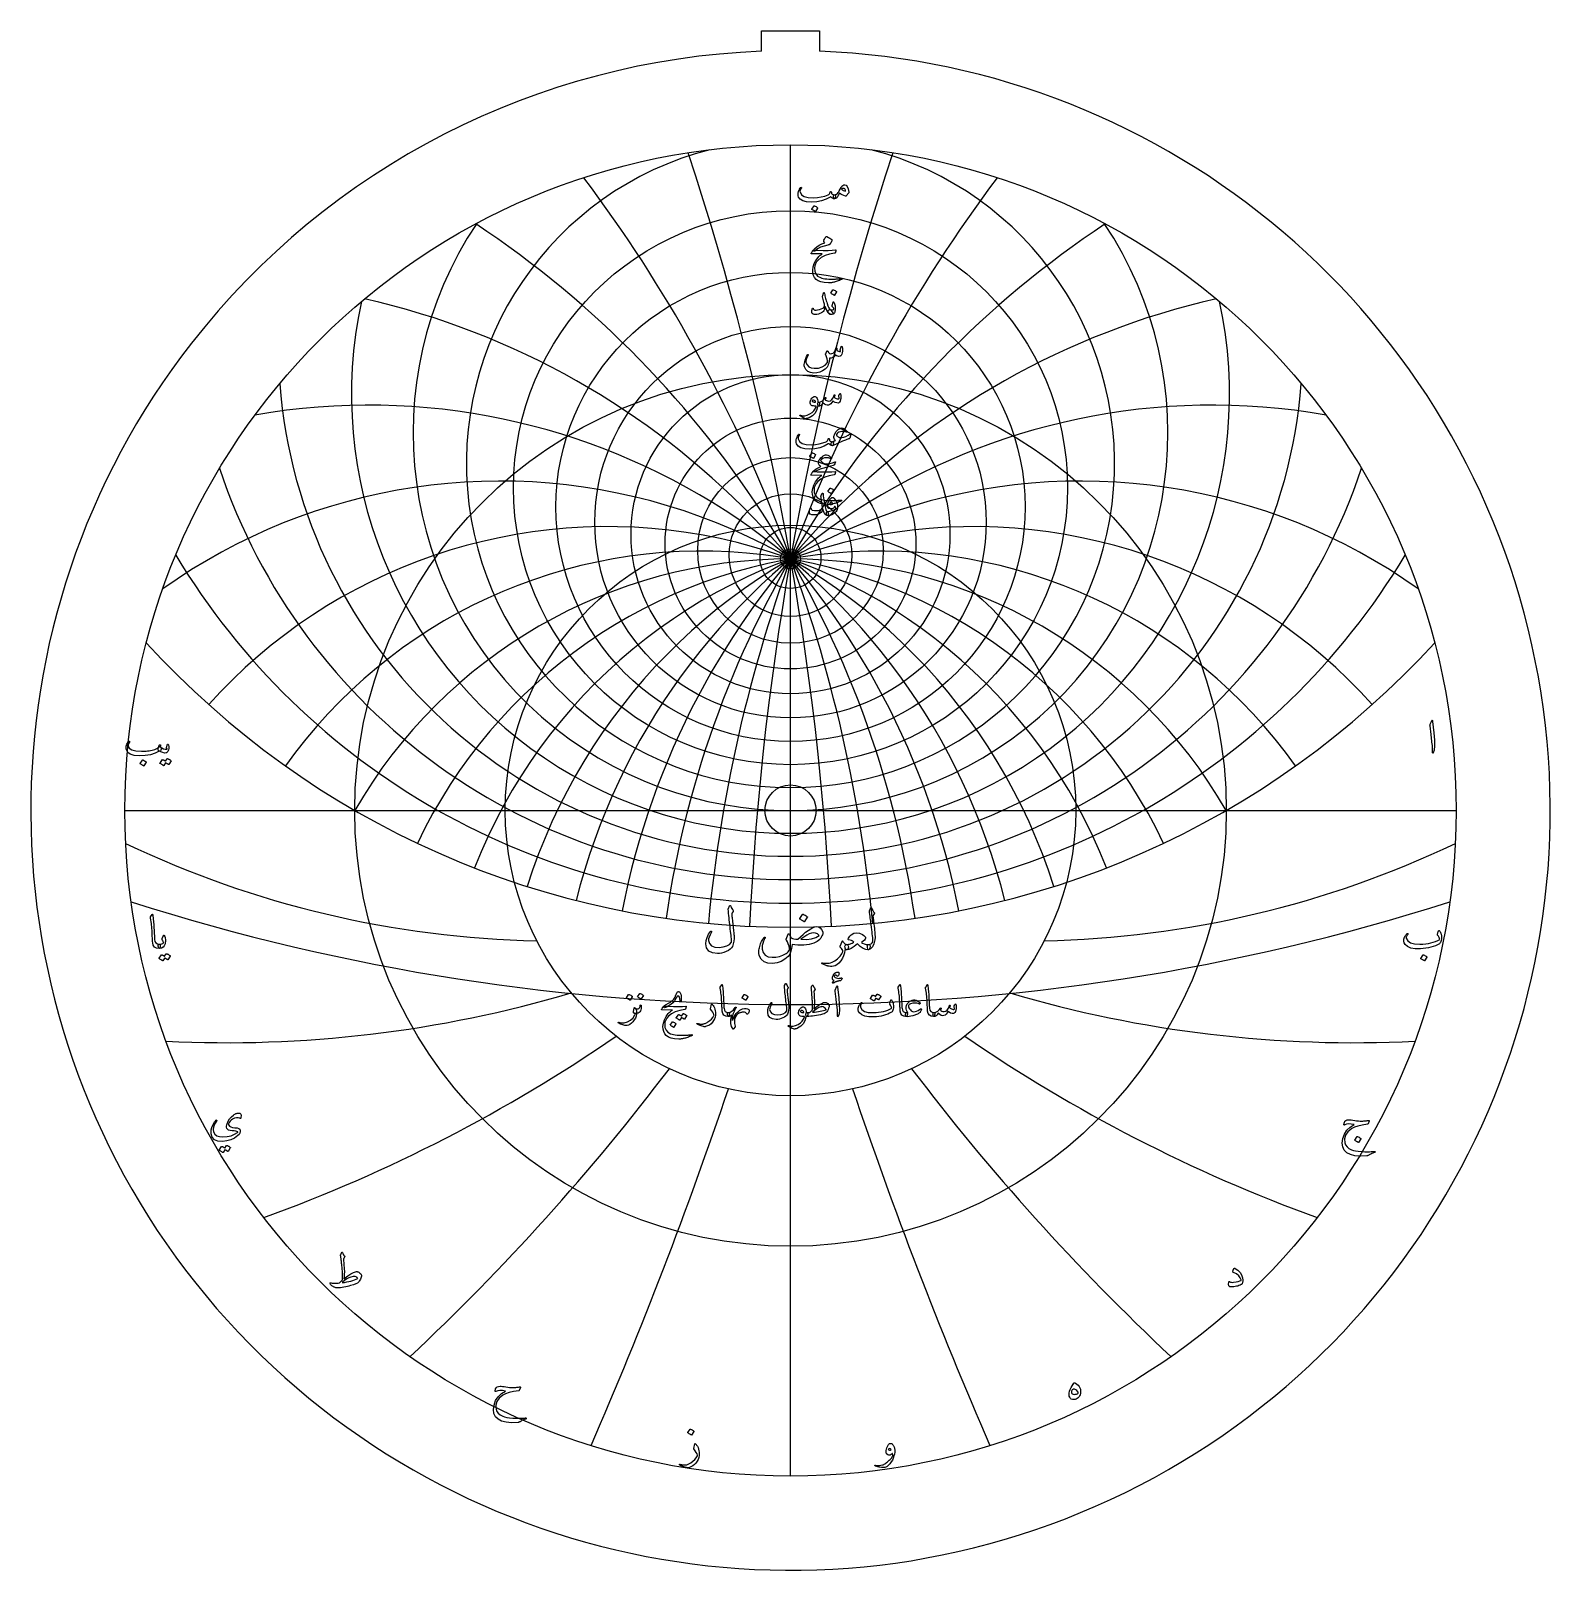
# Model space of a CAD drawing. Header units: millimetres. Extents: x -68 to 68, y -68 to 70.
import ezdxf

# ---------------------------------------------------------------- set-up
doc = ezdxf.new("R2010")
doc.units = ezdxf.units.MM
for name, color, linetype in [('CUT_INNER', 6, 'Continuous'), ('CUT_OUTER', 1, 'Continuous'), ('ENGRAVE', 7, 'Continuous'), ('ENGRAVE_FINE', 8, 'Continuous'), ('TEXT', 5, 'Continuous')]:
    doc.layers.add(name, color=color, linetype=linetype)

msp = doc.modelspace()

# ---------------------------------------------------------------- linework, layer by layer
at = {"layer": 'CUT_INNER'}
msp.add_circle((0, 0), 2.3, dxfattribs=at)
at = {"layer": 'CUT_OUTER'}
for points in [[(-2.625, 70.275), (2.625, 70.275), (2.625, 68.4244)], [(-2.625, 68.4244), (-2.625, 70.275)]]:
    msp.add_lwpolyline(points, dxfattribs=at)
for centre, radius, start, end in [((-0.0002, -0.0002), 68.4749, 142.031029, 87.802838), ((-0.0008, 0.001), 68.4737, 92.196314, 142.03149)]:
    msp.add_arc(centre, radius, start, end, dxfattribs=at)
at = {"layer": 'ENGRAVE'}
for points in [[(0, -60), (0, 60)], [(-60, 0), (60, 0)], [(0, -60), (0, -25.7092)]]:
    msp.add_lwpolyline(points, dxfattribs=at)
for centre, radius in [((0, 0), 60), ((0, 29.093), 24.9649), ((0, 27.3608), 21.1402), ((0, 25.984), 17.6357), ((0, 0), 39.2754), ((0, 24.8996), 14.3758), ((0, 24.0625), 11.3012), ((0, 23.4405), 8.3641), ((0, 23.0109), 5.5244), ((0, 0), 25.7092), ((0, 22.7588), 2.747), ((0, 22.6756), 0.9)]:
    msp.add_circle(centre, radius, dxfattribs=at)
for centre, radius, start, end in [((0, 31.2685), 29.2102, 104.436571, 75.563429), ((0, 34.0135), 34.0135, 146.229962, 33.770038), ((0, 37.512), 39.5703, 167.806282, 12.193718), ((0, 42.043), 46.171, 184.422486, 355.577514), ((0, 48.0476), 54.2682, 198.487195, 341.512805), ((0, 56.2645), 64.6127, 210.960954, 329.039046), ((0, -22.6756), 45.3513, 30, 150), ((0, -22.6756), 45.3513, 30, 150), ((0, 68.0269), 78.5507, 222.338487, 317.661513), ((-21.058, 78.5896), 90.3455, 244.518396, 268.848651), ((21.058, 78.5896), 90.3455, 271.151349, 295.481604), ((-50.7135, 87.8383), 108.7657, 267.063751, 286.527955), ((50.7135, 87.8383), 108.7657, 253.472045, 272.936249), ((-95.425, 95.425), 140.5504, 289.948434, 304.546587), ((95.425, 95.425), 140.5504, 235.453413, 250.051566), ((-175.0435, 101.0614), 205.9033, 313.121174, 322.853276), ((175.0435, 101.0614), 205.9033, 217.146724, 226.878826), ((-390.1193, 104.5322), 405.7864, 336.504731, 341.370781), ((390.1193, 104.5322), 405.7864, 198.629219, 203.495269)]:
    msp.add_arc(centre, radius, start, end, dxfattribs=at)
at = {"layer": 'ENGRAVE_FINE'}
for centre, radius, start, end in [((-257.1999, -22.6756), 261.1676, 2.685823, 18.290137), ((-257.1999, -22.6756), 261.1676, 2.685823, 18.290137), ((257.1999, -22.6756), 261.1676, 161.709863, 177.314177), ((257.1999, -22.6756), 261.1676, 161.709863, 177.314177), ((-124.6016, -22.6756), 132.5983, 5.410047, 36.950622), ((-124.6016, -22.6756), 132.5983, 5.410047, 36.950622), ((124.6016, -22.6756), 132.5983, 143.049378, 174.589953), ((124.6016, -22.6756), 132.5983, 143.049378, 174.589953), ((-78.5507, -22.6756), 90.7026, 8.213211, 56.402398), ((-78.5507, -22.6756), 90.7026, 8.213211, 56.402398), ((78.5507, -22.6756), 90.7026, 123.597602, 171.786789), ((78.5507, -22.6756), 90.7026, 123.597602, 171.786789), ((-54.0476, -22.6756), 70.5541, 11.140372, 77.171494), ((-54.0476, -22.6756), 70.5541, 11.140372, 77.171494), ((54.0476, -22.6756), 70.5541, 102.828506, 168.859628), ((54.0476, -22.6756), 70.5541, 102.828506, 168.859628), ((-38.0542, -22.6756), 59.2019, 14.244026, 99.935714), ((-38.0542, -22.6756), 59.2019, 14.244026, 99.935714), ((38.0542, -22.6756), 59.2019, 80.064286, 165.755974), ((38.0542, -22.6756), 59.2019, 80.064286, 165.755974), ((-26.1836, -22.6756), 52.3672, 17.587954, 125.482575), ((-26.1836, -22.6756), 52.3672, 17.587954, 125.482575), ((26.1836, -22.6756), 52.3672, 54.517425, 162.412046), ((26.1836, -22.6756), 52.3672, 54.517425, 162.412046), ((-16.5065, -22.6756), 48.2618, 21.252599, 138.119191), ((-16.5065, -22.6756), 48.2618, 21.252599, 138.119191), ((16.5065, -22.6756), 48.2618, 41.880809, 158.747401), ((16.5065, -22.6756), 48.2618, 41.880809, 158.747401), ((-7.9967, -22.6756), 46.0509, 25.342886, 144.580376), ((-7.9967, -22.6756), 46.0509, 25.342886, 144.580376), ((7.9967, -22.6756), 46.0509, 35.419624, 154.657114), ((7.9967, -22.6756), 46.0509, 35.419624, 154.657114), ((0, 178.0968), 195.5833, 252.309853, 287.690147)]:
    msp.add_arc(centre, radius, start, end, dxfattribs=at)
at = {"layer": 'TEXT'}
for points in [[(0.9102, 56.1444), (0.9244, 56.1598), (0.9391, 56.1663), (0.9543, 56.1638), (0.97, 56.1523), (0.982, 56.1374), (0.986, 56.1204), (0.982, 56.1014), (0.97, 56.0805), (0.9092, 55.9862), (0.8702, 55.8988), (0.8533, 55.8185), (0.8583, 55.7452), (0.9833, 55.5041), (1.2265, 55.336), (1.588, 55.2407), (2.0678, 55.2182), (2.4239, 55.2444), (2.7654, 55.2991), (3.0925, 55.3821), (3.4051, 55.4937), (3.4603, 55.5264), (3.5059, 55.5765), (3.5421, 55.6441), (3.5688, 55.7292), (3.5778, 55.7534), (3.5927, 55.7701), (3.6137, 55.7793), (3.6406, 55.7811), (3.6599, 55.7729), (3.6736, 55.7561), (3.6818, 55.7309), (3.6846, 55.6973), (3.7033, 55.6139), (3.7554, 55.5516), (3.841, 55.5101), (3.96, 55.4897), (4.0029, 55.4802), (4.0319, 55.4557), (4.0468, 55.4163), (4.0478, 55.3619), (4.0334, 55.2606), (4.0139, 55.1883), (3.9894, 55.1449), (3.96, 55.1304), (3.8724, 55.1419), (3.7893, 55.1763), (3.7108, 55.2337), (3.6367, 55.314), (3.6304, 55.3173), (3.6197, 55.315), (3.6045, 55.3073), (3.5848, 55.2941), (3.2125, 55.0845), (2.8063, 54.9348), (2.3662, 54.845), (1.8922, 54.815), (1.4541, 54.845), (1.1138, 54.9348), (0.8712, 55.0845), (0.7265, 55.2941), (0.6936, 55.4111), (0.6826, 55.5306), (0.6936, 55.6526), (0.7265, 55.7771), (0.7709, 55.8929), (0.8164, 55.9927), (0.8628, 56.0765), (0.9102, 56.1444)], [(4.8861, 56.3998), (5.0111, 56.3554), (5.1147, 56.2302), (5.1968, 56.0241), (5.2574, 55.7372), (5.2596, 55.7165), (5.2584, 55.6983), (5.2536, 55.6825), (5.2454, 55.6693), (5.0258, 55.3939), (5.0106, 55.3772), (4.9929, 55.3669), (4.9727, 55.3632), (4.95, 55.3659), (4.8008, 55.4168), (4.6606, 55.4817), (4.5293, 55.5605), (4.4071, 55.6533), (4.3085, 55.4246), (4.2005, 55.2611), (4.083, 55.1631), (3.956, 55.1304), (3.9418, 55.1356), (3.9271, 55.1514), (3.9118, 55.1776), (3.8961, 55.2142), (3.8719, 55.305), (3.8632, 55.3779), (3.8699, 55.4328), (3.8921, 55.4697), (3.9051, 55.4784), (3.9201, 55.4847), (3.937, 55.4884), (3.956, 55.4897), (4.0468, 55.5051), (4.1356, 55.5476), (4.2225, 55.6169), (4.3073, 55.7132), (4.3445, 55.7691), (4.4001, 55.8609), (4.4742, 55.9887), (4.5668, 56.1523), (4.6391, 56.2606), (4.7165, 56.338), (4.7988, 56.3844), (4.8861, 56.3998)], [(4.5987, 56.0086), (4.6736, 55.9463), (4.7584, 55.8949), (4.8532, 55.8544), (4.958, 55.825), (4.9522, 55.9036), (4.931, 55.9677), (4.8944, 56.0174), (4.8422, 56.0525), (4.7821, 56.0708), (4.7215, 56.0695), (4.6603, 56.0488), (4.5987, 56.0086)], [(2.1197, 54.4877), (2.1247, 54.4927), (2.1317, 54.4957), (2.1407, 54.4967), (2.1517, 54.4957), (2.2292, 54.4642), (2.3023, 54.4258), (2.371, 54.3804), (2.4351, 54.328), (2.4413, 54.32), (2.4441, 54.3121), (2.4433, 54.3041), (2.4391, 54.2961), (2.2515, 53.9927), (2.2445, 53.9855), (2.2355, 53.9837), (2.2245, 53.9875), (2.2115, 53.9967), (2.2003, 54.0047), (2.1826, 54.0167), (2.1584, 54.0326), (2.1277, 54.0526), (2.09, 54.0765), (2.0449, 54.1045), (1.9922, 54.1364), (1.9321, 54.1723), (1.9241, 54.1783), (1.9201, 54.1843), (1.9201, 54.1903), (1.9241, 54.1963)], [(3.3692, 50.9667), (3.0204, 50.8757), (2.7125, 50.7581), (2.4456, 50.6142), (2.2195, 50.4438), (2.1848, 50.4176), (2.1527, 50.4029), (2.123, 50.3996), (2.0958, 50.4079), (2.0641, 50.4455), (2.0688, 50.4987), (2.11, 50.5673), (2.1876, 50.6514), (2.371, 50.8036), (2.5818, 50.9408), (2.8201, 51.063), (3.0858, 51.1703), (3.0099, 51.2821), (2.9957, 51.31), (2.989, 51.338), (2.9897, 51.3659), (2.9979, 51.3939), (3.0516, 51.5004), (3.1007, 51.5885), (3.1454, 51.6581), (3.1856, 51.7092), (3.2113, 51.7334), (3.2365, 51.7461), (3.2612, 51.7474), (3.2854, 51.7372), (3.4258, 51.6578), (3.5438, 51.5835), (3.6394, 51.5141), (3.7125, 51.4497), (3.7267, 51.429), (3.7335, 51.4028), (3.7327, 51.3712), (3.7245, 51.334), (3.6988, 51.2758), (3.6576, 51.2052), (3.601, 51.1222), (3.5289, 51.0266), (3.5099, 51.0124), (3.477, 50.9977), (3.4301, 50.9824), (3.3692, 50.9667)], [(2.4271, 50.5037), (2.9393, 50.4857), (3.3822, 50.4837), (3.7557, 50.4977), (4.0598, 50.5276), (4.0692, 50.5287), (4.0773, 50.5281), (4.0841, 50.5257), (4.0897, 50.5216), (4.0939, 50.516), (4.0962, 50.5091), (4.0968, 50.501), (4.0957, 50.4917), (4.0879, 50.4553), (4.0803, 50.4218), (4.0729, 50.3914), (4.0658, 50.3639), (4.0589, 50.3395), (4.0523, 50.318), (4.046, 50.2996), (4.0398, 50.2841), (4.0269, 50.2594), (4.0119, 50.2412), (3.9949, 50.2295), (3.976, 50.2242), (3.5149, 50.1406), (3.1137, 50.0097), (2.7724, 49.8313), (2.491, 49.6055), (2.3488, 49.443), (2.2455, 49.2711), (2.1811, 49.0898), (2.1556, 48.8989), (2.1801, 48.5993), (2.2774, 48.355), (2.4476, 48.1661), (2.6906, 48.0326), (2.8166, 47.9922), (2.955, 47.9588), (3.106, 47.9324), (3.2694, 47.9129), (3.445, 47.9002), (3.6327, 47.8939), (3.8323, 47.8942), (4.0438, 47.9009), (4.1191, 47.9052), (4.193, 47.9099), (4.2658, 47.9151), (4.3372, 47.9209), (4.407, 47.9271), (4.4745, 47.9338), (4.5397, 47.9411), (4.6027, 47.9488), (4.6219, 47.9498), (4.6356, 47.9448), (4.6439, 47.9338), (4.6466, 47.9169), (4.6451, 47.8972), (4.6406, 47.882), (4.6331, 47.8712), (4.6227, 47.865), (4.5099, 47.8173), (4.4031, 47.7742), (4.3023, 47.7355), (4.2075, 47.7013), (4.1189, 47.6714), (4.0368, 47.6454), (3.9612, 47.6235), (3.8921, 47.6055), (3.8271, 47.5923), (3.7639, 47.5806), (3.7024, 47.5703), (3.6426, 47.5616), (3.5844, 47.5549), (3.5274, 47.5506), (3.4716, 47.5489), (3.4171, 47.5496), (3.0448, 47.5786), (2.7345, 47.6414), (2.486, 47.7382), (2.2994, 47.869), (2.1624, 48.0324), (2.0668, 48.2233), (2.0127, 48.4416), (2, 48.6873), (2.0391, 48.9922), (2.1327, 49.2881), (2.2806, 49.575), (2.483, 49.853), (2.5621, 49.9371), (2.6516, 50.0176), (2.7517, 50.0947), (2.8622, 50.1683), (1.8962, 50.1763), (1.873, 50.1863), (1.8632, 50.2043), (1.867, 50.2302), (1.8842, 50.2641), (1.9166, 50.3135), (1.9461, 50.358), (1.9725, 50.3974), (1.996, 50.4318), (2.0164, 50.461), (2.0339, 50.4847), (2.0484, 50.5029), (2.0598, 50.5156), (2.0858, 50.5179), (2.1556, 50.5166), (2.2694, 50.5119), (2.4271, 50.5037)], [(3.0598, 46.5844), (3.0828, 46.4797), (3.1077, 46.3733), (3.1347, 46.2652), (3.1636, 46.1553), (3.1945, 46.0431), (3.2275, 45.9282), (3.2624, 45.8106), (3.2993, 45.6902), (3.3739, 45.4736), (3.442, 45.311), (3.5037, 45.2022), (3.5588, 45.1473), (3.607, 45.1146), (3.6556, 45.0685), (3.7048, 45.0088), (3.7544, 44.9357), (3.8013, 44.8452), (3.8143, 44.777), (3.7933, 44.7314), (3.7384, 44.7082), (3.5611, 44.7261), (3.4041, 44.8439), (3.2676, 45.0615), (3.1516, 45.3788), (3.1491, 45.3841), (3.1456, 45.3878), (3.1412, 45.3901), (3.1357, 45.3908), (3.1317, 45.3901), (3.1277, 45.3878), (3.1237, 45.3841), (3.1197, 45.3788), (3.1085, 45.3274), (3.0947, 45.273), (3.0785, 45.2157), (3.0598, 45.1553), (3.0394, 45.0981), (3.0179, 45.0505), (2.9954, 45.0123), (2.972, 44.9836), (2.8877, 44.91), (2.7824, 44.8449), (2.6561, 44.7883), (2.5089, 44.7401), (2.3592, 44.7044), (2.2295, 44.6892), (2.1197, 44.6945), (2.0299, 44.7202), (1.9531, 44.7845), (1.9181, 44.8978), (1.9251, 45.06), (1.974, 45.271), (1.9788, 45.278), (1.985, 45.283), (1.9927, 45.286), (2.002, 45.287), (2.0129, 45.2858), (2.0219, 45.282), (2.0289, 45.2758), (2.0339, 45.2671), (2.0529, 45.2229), (2.0738, 45.1862), (2.0968, 45.157), (2.1217, 45.1353), (2.1996, 45.1064), (2.3053, 45.0994), (2.4391, 45.1144), (2.6007, 45.1513), (2.7731, 45.2067), (2.9071, 45.269), (3.0027, 45.3384), (3.0598, 45.4148), (3.0693, 45.4921), (3.0538, 45.6243), (3.0134, 45.8115), (2.948, 46.0535), (2.9166, 46.181), (2.8981, 46.284), (2.8927, 46.3626), (2.9001, 46.4167), (2.976, 46.6323), (2.9842, 46.655), (2.993, 46.6712), (3.0022, 46.6809), (3.0119, 46.6842), (3.0239, 46.6779), (3.0359, 46.6592), (3.0478, 46.6281), (3.0598, 46.5844)], [(3.8662, 45.295), (3.8427, 45.3342), (3.8203, 45.3678), (3.7988, 45.396), (3.7784, 45.4187), (3.7636, 45.4382), (3.7554, 45.4607), (3.7537, 45.4861), (3.7584, 45.5146), (3.8422, 45.8179), (3.854, 45.8444), (3.8692, 45.8519), (3.8879, 45.8404), (3.9101, 45.81), (3.9435, 45.7453), (3.972, 45.6672), (3.9954, 45.5757), (4.0139, 45.4706), (4.0246, 45.3698), (4.0289, 45.271), (4.0266, 45.1742), (4.0179, 45.0794), (4.0037, 44.9968), (3.9849, 44.9247), (3.9617, 44.8631), (3.9341, 44.812), (3.8999, 44.774), (3.8532, 44.7441), (3.7941, 44.7222), (3.7225, 44.7082), (3.6491, 44.7054), (3.5808, 44.7172), (3.5174, 44.7434), (3.459, 44.784), (3.4139, 44.8357), (3.3902, 44.8948), (3.3879, 44.9614), (3.4071, 45.0355), (3.4378, 45.0961), (3.474, 45.1343), (3.5156, 45.15), (3.5628, 45.1433), (3.6716, 45.1171), (3.7664, 45.1144), (3.8472, 45.1351), (3.9141, 45.1792), (3.9156, 45.191), (3.9081, 45.2142), (3.8916, 45.2488), (3.8662, 45.295)], [(3.8303, 46.9277), (3.8353, 46.9327), (3.8422, 46.9357), (3.8512, 46.9367), (3.8622, 46.9357), (3.9398, 46.9042), (4.0129, 46.8658), (4.0815, 46.8204), (4.1456, 46.768), (4.1519, 46.76), (4.1546, 46.7521), (4.1539, 46.7441), (4.1496, 46.7361), (3.962, 46.4327), (3.955, 46.4255), (3.946, 46.4237), (3.9351, 46.4275), (3.9221, 46.4367), (3.9108, 46.4447), (3.8931, 46.4566), (3.8689, 46.4726), (3.8382, 46.4926), (3.8006, 46.5165), (3.7554, 46.5445), (3.7028, 46.5764), (3.6426, 46.6123), (3.6347, 46.6183), (3.6307, 46.6243), (3.6307, 46.6303), (3.6347, 46.6363)], [(4.5548, 41.7969), (4.5618, 41.8144), (4.5708, 41.8269), (4.5817, 41.8344), (4.5947, 41.8369), (4.6114, 41.8349), (4.6257, 41.8289), (4.6374, 41.8189), (4.6466, 41.8049), (4.6693, 41.755), (4.6855, 41.6931), (4.6953, 41.6193), (4.6985, 41.5335), (4.6898, 41.3933), (4.6636, 41.26), (4.6199, 41.1338), (4.5588, 41.0145), (4.5378, 40.9858), (4.5149, 40.9636), (4.4899, 40.9479), (4.463, 40.9387), (4.3654, 40.9324), (4.2604, 40.9496), (4.1479, 40.9903), (4.0279, 41.0544), (3.9268, 40.916), (3.8073, 40.8239), (3.6693, 40.7782), (3.5129, 40.779), (3.5078, 40.6948), (3.5004, 40.6138), (3.4908, 40.5361), (3.479, 40.4616), (3.4649, 40.3899), (3.4485, 40.3204), (3.4299, 40.2532), (3.4091, 40.1882), (3.3607, 40.0709), (3.2953, 39.9626), (3.213, 39.8633), (3.1137, 39.773), (2.8814, 39.6183), (2.6357, 39.5096), (2.3764, 39.4467), (2.1037, 39.4297), (1.7966, 39.4714), (1.5539, 39.5804), (1.3755, 39.7568), (1.2615, 40.0006), (1.246, 40.0884), (1.2435, 40.1922), (1.254, 40.3119), (1.2774, 40.4477), (1.3151, 40.5964), (1.3682, 40.7511), (1.4368, 40.9117), (1.5209, 41.0784), (1.5277, 41.0889), (1.5359, 41.0964), (1.5456, 41.1008), (1.5569, 41.1023), (1.5681, 41.1013), (1.5778, 41.0983), (1.586, 41.0934), (1.5928, 41.0864), (1.5973, 41.0761), (1.5988, 41.0654), (1.5973, 41.0542), (1.5928, 41.0425), (1.486, 40.8207), (1.4171, 40.6383), (1.3862, 40.4953), (1.3932, 40.3918), (1.494, 40.1635), (1.6527, 39.9976), (1.8692, 39.894), (2.1437, 39.8529), (2.5274, 39.8773), (2.8522, 39.9746), (3.1182, 40.1448), (3.3253, 40.3878), (3.3245, 40.548), (3.2983, 40.7171), (3.2467, 40.8953), (3.1696, 41.0824), (3.1599, 41.1013), (3.1546, 41.1183), (3.1539, 41.1333), (3.1576, 41.1463), (3.1791, 41.1908), (3.1995, 41.2326), (3.219, 41.2716), (3.2375, 41.3079), (3.2549, 41.341), (3.2714, 41.3703), (3.2869, 41.3959), (3.3013, 41.4177), (3.3096, 41.4269), (3.3183, 41.4307), (3.3275, 41.4289), (3.3373, 41.4217), (3.3422, 41.4162), (3.3492, 41.4077), (3.3582, 41.3962), (3.3692, 41.3818), (3.3817, 41.3643), (3.3951, 41.3439), (3.4096, 41.3204), (3.4251, 41.294), (3.4565, 41.2431), (3.483, 41.2061), (3.5044, 41.1832), (3.5209, 41.1742), (3.6247, 41.1655), (3.7285, 41.1832), (3.8323, 41.2273), (3.936, 41.2979), (3.9737, 41.3449), (4.0109, 41.4217), (4.0476, 41.5285), (4.0838, 41.6652), (4.0872, 41.6782), (4.0937, 41.6892), (4.1032, 41.6981), (4.1157, 41.7051), (4.1274, 41.7096), (4.1386, 41.7111), (4.1494, 41.7096), (4.1596, 41.7051), (4.1748, 41.6802), (4.1806, 41.6333), (4.1768, 41.5644), (4.1636, 41.4736), (4.2442, 41.4242), (4.3303, 41.3918), (4.4218, 41.3763), (4.5189, 41.3778), (4.5176, 41.407), (4.5139, 41.4307), (4.5076, 41.4489), (4.4989, 41.4616), (4.4889, 41.4736), (4.4829, 41.4856), (4.4809, 41.4975), (4.4829, 41.5095)], [(4.461, 37.5739), (4.4697, 37.5799), (4.4799, 37.5779), (4.4917, 37.5679), (4.5049, 37.5499), (4.5191, 37.5195), (4.5298, 37.4761), (4.5371, 37.4197), (4.5408, 37.3504), (4.5421, 37.2715), (4.5378, 37.1947), (4.5281, 37.1198), (4.5129, 37.047), (4.4685, 36.9052), (4.4191, 36.8035), (4.3647, 36.7416), (4.3053, 36.7196), (4.1648, 36.7279), (4.0348, 36.7645), (3.9153, 36.8297), (3.8063, 36.9232), (3.7315, 36.7758), (3.6426, 36.6607), (3.5398, 36.5782), (3.4231, 36.528), (3.3006, 36.517), (3.1766, 36.548), (3.0511, 36.6208), (2.9241, 36.7356), (2.8213, 36.6046), (2.7205, 36.511), (2.6217, 36.4549), (2.5249, 36.4362), (2.5054, 36.4472), (2.487, 36.4801), (2.4695, 36.535), (2.453, 36.6118), (2.4471, 36.6877), (2.457, 36.7436), (2.483, 36.7795), (2.5249, 36.7955), (2.709, 36.8371), (2.8702, 36.9182), (3.0084, 37.0387), (3.1237, 37.1987), (3.1299, 37.2074), (3.1367, 37.2136), (3.1439, 37.2174), (3.1516, 37.2186), (3.1611, 37.2176), (3.1696, 37.2146), (3.1771, 37.2096), (3.1836, 37.2026), (3.1873, 37.1812), (3.1786, 37.1448), (3.1574, 37.0934), (3.1237, 37.027), (3.1679, 36.9759), (3.2365, 36.9382), (3.3295, 36.914), (3.447, 36.9033), (3.5935, 36.9339), (3.7215, 37.034), (3.831, 37.2034), (3.9221, 37.4422), (3.9266, 37.4544), (3.9321, 37.4631), (3.9385, 37.4684), (3.946, 37.4701), (3.9573, 37.4691), (3.967, 37.4661), (3.9752, 37.4611), (3.982, 37.4541), (3.9869, 37.4442), (3.9899, 37.4342), (3.9909, 37.4242), (3.9899, 37.4142), (3.95, 37.2466), (3.9967, 37.2051), (4.0528, 37.1687), (4.1184, 37.1373), (4.1935, 37.1108), (4.2666, 37.0936), (4.3223, 37.0899), (4.3604, 37.0996), (4.3811, 37.1228), (4.3879, 37.1582), (4.3841, 37.2086), (4.3699, 37.274), (4.3452, 37.3543), (4.3495, 37.377), (4.3702, 37.4212), (4.4073, 37.4868), (4.461, 37.5739)], [(2.4451, 36.3923), (2.3515, 36.0637), (2.1946, 35.7885), (1.9743, 35.5667), (1.6906, 35.3983), (1.6509, 35.3812), (1.6117, 35.3659), (1.5731, 35.3523), (1.5349, 35.3404), (1.4975, 35.3306), (1.461, 35.3229), (1.4256, 35.3176), (1.3912, 35.3145), (1.3054, 35.3267), (1.1916, 35.3713), (1.0499, 35.4484), (0.8802, 35.558), (0.862, 35.5737), (0.8513, 35.5889), (0.848, 35.6036), (0.8523, 35.6179), (0.8618, 35.6288), (0.8742, 35.6338), (0.8897, 35.6328), (0.9082, 35.6258), (1.0846, 35.5687), (1.2824, 35.5689), (1.5017, 35.6266), (1.7425, 35.7416), (1.9391, 35.8751), (2.1018, 36.032), (2.2305, 36.2124), (2.3253, 36.4162), (2.3246, 36.4235), (2.3223, 36.4292), (2.3186, 36.4335), (2.3133, 36.4362), (2.1759, 36.4442), (2.0588, 36.4601), (1.9623, 36.4841), (1.8862, 36.516), (1.8273, 36.5654), (1.7904, 36.6338), (1.7754, 36.7211), (1.7824, 36.8274), (1.7846, 36.8415), (1.7874, 36.8558), (1.7906, 36.8704), (1.7944, 36.8853), (1.7986, 36.9006), (1.8034, 36.9167), (1.8086, 36.9336), (1.8143, 36.9512), (1.8612, 37.0652), (1.9181, 37.1597), (1.985, 37.2348), (2.0618, 37.2905), (2.1404, 37.3209), (2.2125, 37.3204), (2.2781, 37.289), (2.3373, 37.2266), (2.3889, 37.1398), (2.4281, 37.039), (2.4548, 36.9242), (2.469, 36.7955), (2.4769, 36.7956), (2.4845, 36.796), (2.4918, 36.7966), (2.499, 36.7975), (2.5061, 36.7983), (2.5134, 36.799), (2.521, 36.7993), (2.5289, 36.7995), (2.5558, 36.7937), (2.5768, 36.7765), (2.5918, 36.7478), (2.6007, 36.7076), (2.6045, 36.6635), (2.6037, 36.6188), (2.5985, 36.5737), (2.5888, 36.528), (2.576, 36.4878), (2.5618, 36.4592), (2.5461, 36.4419), (2.5289, 36.4362), (2.453, 36.4362), (2.4525, 36.429), (2.451, 36.4192), (2.4486, 36.407), (2.4451, 36.3923)], [(2.2534, 36.8394), (2.2115, 36.9125), (2.1656, 36.9641), (2.1157, 36.9943), (2.0618, 37.0031), (2.0296, 36.9946), (2.001, 36.9811), (1.9758, 36.9626), (1.9541, 36.9392), (1.9471, 36.9267), (1.9461, 36.9132), (1.9511, 36.8988), (1.962, 36.8833), (2.0032, 36.8471), (2.0628, 36.8224), (2.1409, 36.8092), (2.2375, 36.8074), (2.2475, 36.8094), (2.2534, 36.8154), (2.2554, 36.8254), (2.2534, 36.8394)], [(0.7345, 33.891), (0.7487, 33.9065), (0.7635, 33.913), (0.7787, 33.9105), (0.7944, 33.899), (0.8064, 33.884), (0.8104, 33.8671), (0.8064, 33.8481), (0.7944, 33.8271), (0.7335, 33.7328), (0.6946, 33.6455), (0.6776, 33.5652), (0.6826, 33.4918), (0.8076, 33.2508), (1.0509, 33.0826), (1.4124, 32.9873), (1.8922, 32.9649), (2.2482, 32.9911), (2.5898, 33.0457), (2.9169, 33.1288), (3.2295, 33.2403), (3.2846, 33.273), (3.3303, 33.3232), (3.3664, 33.3908), (3.3931, 33.4759), (3.4021, 33.5001), (3.4171, 33.5168), (3.4381, 33.526), (3.465, 33.5277), (3.4842, 33.5195), (3.4979, 33.5028), (3.5062, 33.4776), (3.5089, 33.4439), (3.5276, 33.3606), (3.5798, 33.2982), (3.6653, 33.2568), (3.7844, 33.2363), (3.8273, 33.2269), (3.8562, 33.2024), (3.8712, 33.163), (3.8722, 33.1086), (3.8577, 33.0073), (3.8382, 32.9349), (3.8138, 32.8915), (3.7844, 32.8771), (3.6968, 32.8885), (3.6137, 32.923), (3.5351, 32.9804), (3.461, 33.0607), (3.4548, 33.0639), (3.444, 33.0617), (3.4288, 33.054), (3.4091, 33.0407), (3.0369, 32.8312), (2.6307, 32.6815), (2.1906, 32.5916), (1.7165, 32.5617), (1.2784, 32.5916), (0.9381, 32.6815), (0.6956, 32.8312), (0.5509, 33.0407), (0.518, 33.1577), (0.507, 33.2773), (0.518, 33.3993), (0.5509, 33.5238), (0.5953, 33.6395), (0.6407, 33.7393), (0.6871, 33.8232), (0.7345, 33.891)], [(5.433, 33.879), (5.3532, 33.5597), (5.3442, 33.5442), (5.3292, 33.5297), (5.3083, 33.5163), (5.2813, 33.5038), (5.2216, 33.4827), (5.1581, 33.4594), (5.0908, 33.4338), (5.0199, 33.406), (4.9451, 33.3762), (4.8667, 33.3446), (4.7845, 33.3113), (4.6985, 33.2763), (3.7804, 32.8771), (3.7384, 32.8863), (3.7045, 32.914), (3.6786, 32.9601), (3.6606, 33.0248), (3.6576, 33.0934), (3.6766, 33.1515), (3.7175, 33.1992), (3.7804, 33.2363), (3.7882, 33.24), (3.8038, 33.2468), (3.8271, 33.2569), (3.8582, 33.2703), (3.8968, 33.2866), (3.9425, 33.3057), (3.9956, 33.3275), (4.0558, 33.3521), (3.9782, 33.4317), (3.9291, 33.5188), (3.9084, 33.6133), (3.9161, 33.7154), (3.9929, 33.9581), (4.1237, 34.1635), (4.3083, 34.3314), (4.5468, 34.4619), (4.599, 34.4741), (4.6596, 34.4708), (4.7287, 34.4521), (4.8063, 34.418), (4.8869, 34.3713), (4.961, 34.3191), (5.0286, 34.2615), (5.0897, 34.1984), (5.1069, 34.1752), (5.1147, 34.1535), (5.1129, 34.1333), (5.1017, 34.1146), (5.0847, 34.1001), (5.0658, 34.0926), (5.0448, 34.0921), (5.0219, 34.0986), (4.9023, 34.1363), (4.7754, 34.1535), (4.6409, 34.1502), (4.4989, 34.1265), (4.3704, 34.0881), (4.2684, 34.0367), (4.1928, 33.9724), (4.1436, 33.895), (4.1386, 33.8606), (4.1516, 33.8212), (4.1826, 33.7767), (4.2315, 33.7273), (4.2873, 33.6824), (4.3432, 33.6475), (4.3991, 33.6226), (4.455, 33.6076), (4.6224, 33.6033), (4.8013, 33.6385), (4.9917, 33.7131), (5.1935, 33.8271), (5.2152, 33.8409), (5.2364, 33.8541), (5.2571, 33.8668), (5.2773, 33.879), (5.2968, 33.8905), (5.3153, 33.901), (5.3327, 33.9105), (5.3492, 33.919), (5.3949, 33.9404), (5.424, 33.9409), (5.4368, 33.9205), (5.433, 33.879)], [(1.9441, 32.2344), (1.9491, 32.2394), (1.956, 32.2423), (1.965, 32.2433), (1.976, 32.2423), (2.0536, 32.2109), (2.1267, 32.1725), (2.1953, 32.1271), (2.2594, 32.0747), (2.2657, 32.0667), (2.2684, 32.0587), (2.2677, 32.0507), (2.2634, 32.0427), (2.0758, 31.7394), (2.0688, 31.7321), (2.0598, 31.7304), (2.0489, 31.7341), (2.0359, 31.7434), (2.0247, 31.7513), (2.0069, 31.7633), (1.9827, 31.7793), (1.9521, 31.7992), (1.9144, 31.8232), (1.8692, 31.8511), (1.8166, 31.8831), (1.7565, 31.919), (1.7485, 31.925), (1.7445, 31.931), (1.7445, 31.937), (1.7485, 31.943)], [(4.0498, 31.4121), (4.0531, 31.3839), (4.0348, 31.3312), (3.9952, 31.2541), (3.9341, 31.1526), (3.9211, 31.1361), (3.9061, 31.1227), (3.8891, 31.1122), (3.8702, 31.1047), (3.6147, 31.0343), (3.3872, 30.971), (3.1876, 30.9146), (3.0159, 30.8652), (2.8722, 30.823), (2.7564, 30.7883), (2.6686, 30.7611), (2.6087, 30.7414), (2.1257, 30.5259), (2.0918, 30.5234), (2.0658, 30.5279), (2.0479, 30.5393), (2.0379, 30.5578), (2.0376, 30.5645), (2.0409, 30.5728), (2.0476, 30.5825), (2.0578, 30.5937), (2.1561, 30.686), (2.3033, 30.7833), (2.4995, 30.8856), (2.7445, 30.9929), (2.6778, 31.0498), (2.6217, 31.1047), (2.576, 31.1576), (2.5409, 31.2085), (2.5192, 31.2641), (2.5139, 31.3312), (2.5251, 31.4098), (2.5528, 31.4999), (2.5978, 31.5937), (2.6606, 31.6875), (2.7415, 31.7813), (2.8403, 31.8751), (2.9478, 31.9562), (3.0508, 32.0119), (3.1494, 32.0421), (3.2434, 32.0468), (3.3709, 32.0211), (3.486, 31.968), (3.5885, 31.8874), (3.6786, 31.7793), (3.6866, 31.7659), (3.6905, 31.7534), (3.6905, 31.7419), (3.6866, 31.7314), (3.6778, 31.7217), (3.6676, 31.7165), (3.6559, 31.7157), (3.6426, 31.7195), (3.5839, 31.7382), (3.5274, 31.7544), (3.4731, 31.7681), (3.4211, 31.7793), (3.3716, 31.7878), (3.3248, 31.7933), (3.2807, 31.7958), (3.2395, 31.7953), (3.0676, 31.7751), (2.9231, 31.7264), (2.8061, 31.6493), (2.7165, 31.5438), (2.8118, 31.4183), (2.9181, 31.3253), (3.0354, 31.2646), (3.1636, 31.2364), (3.3545, 31.2344), (3.5598, 31.2644), (3.7796, 31.3263), (4.0139, 31.4201), (4.0236, 31.4226), (4.0329, 31.4221), (4.0416, 31.4186), (4.0498, 31.4121)], [(2.3932, 30.5378), (2.9054, 30.5199), (3.3482, 30.5179), (3.7217, 30.5319), (4.0259, 30.5618), (4.0352, 30.5629), (4.0433, 30.5623), (4.0502, 30.5599), (4.0558, 30.5558), (4.0599, 30.5502), (4.0623, 30.5433), (4.0629, 30.5352), (4.0618, 30.5259), (4.0539, 30.4894), (4.0463, 30.456), (4.039, 30.4256), (4.0319, 30.3981), (4.025, 30.3737), (4.0184, 30.3522), (4.012, 30.3338), (4.0059, 30.3183), (3.9929, 30.2936), (3.978, 30.2754), (3.961, 30.2636), (3.942, 30.2584), (3.481, 30.1748), (3.0798, 30.0438), (2.7385, 29.8655), (2.457, 29.6397), (2.3148, 29.4772), (2.2115, 29.3053), (2.1472, 29.1239), (2.1217, 28.9331), (2.1462, 28.6334), (2.2435, 28.3892), (2.4136, 28.2003), (2.6566, 28.0668), (2.7826, 28.0264), (2.9211, 27.993), (3.072, 27.9665), (3.2355, 27.9471), (3.4111, 27.9344), (3.5987, 27.9281), (3.7983, 27.9284), (4.0099, 27.9351), (4.0851, 27.9393), (4.1591, 27.9441), (4.2318, 27.9493), (4.3033, 27.9551), (4.373, 27.9613), (4.4405, 27.968), (4.5058, 27.9753), (4.5688, 27.983), (4.588, 27.984), (4.6017, 27.979), (4.6099, 27.968), (4.6127, 27.9511), (4.6112, 27.9314), (4.6067, 27.9161), (4.5992, 27.9054), (4.5887, 27.8992), (4.476, 27.8515), (4.3692, 27.8084), (4.2684, 27.7697), (4.1736, 27.7355), (4.085, 27.7056), (4.0029, 27.6796), (3.9273, 27.6577), (3.8582, 27.6397), (3.7932, 27.6265), (3.73, 27.6147), (3.6685, 27.6045), (3.6087, 27.5958), (3.5505, 27.5891), (3.4934, 27.5848), (3.4377, 27.5831), (3.3832, 27.5838), (3.0109, 27.6128), (2.7005, 27.6756), (2.452, 27.7724), (2.2654, 27.9032), (2.1285, 28.0666), (2.0329, 28.2575), (1.9788, 28.4758), (1.966, 28.7215), (2.0052, 29.0264), (2.0988, 29.3223), (2.2467, 29.6092), (2.4491, 29.8872), (2.5281, 29.9712), (2.6177, 30.0518), (2.7178, 30.1289), (2.8283, 30.2025), (1.8622, 30.2105), (1.839, 30.2205), (1.8293, 30.2384), (1.833, 30.2644), (1.8503, 30.2983), (1.8827, 30.3477), (1.9121, 30.3921), (1.9386, 30.4316), (1.962, 30.466), (1.9825, 30.4952), (2, 30.5189), (2.0144, 30.5371), (2.0259, 30.5498), (2.0519, 30.5521), (2.1217, 30.5508), (2.2355, 30.5461), (2.3932, 30.5378)], [(3.3213, 26.9375), (3.3502, 26.9235), (3.3732, 26.9016), (3.3902, 26.8716), (3.4011, 26.8337), (3.4084, 26.7868), (3.4101, 26.7419), (3.4064, 26.699), (3.3971, 26.6581), (3.3834, 26.6231), (3.3662, 26.5982), (3.3455, 26.5832), (3.3213, 26.5782), (3.2018, 26.6114), (3.1027, 26.695), (3.0241, 26.829), (2.966, 27.0133), (2.9585, 27.0452), (2.952, 27.0727), (2.9465, 27.096), (2.9421, 27.1151), (2.9386, 27.13), (2.9361, 27.1406), (2.9346, 27.1469), (2.9341, 27.1491), (2.9281, 27.1608), (2.9221, 27.164), (2.9161, 27.1588), (2.9101, 27.1451), (2.8423, 26.9919), (2.7664, 26.8716), (2.6826, 26.7843), (2.5908, 26.7299), (2.4575, 26.688), (2.3014, 26.6621), (2.1222, 26.6521), (1.9201, 26.6581), (1.7851, 26.6997), (1.7115, 26.8008), (1.6993, 26.9612), (1.7485, 27.181), (1.7597, 27.2074), (1.7734, 27.2269), (1.7896, 27.2394), (1.8083, 27.2449), (1.8268, 27.2431), (1.8423, 27.2339), (1.8548, 27.2172), (1.8642, 27.193), (1.8844, 27.1413), (1.9091, 27.1022), (1.9383, 27.0755), (1.972, 27.0612), (2.1609, 27.0323), (2.3403, 27.0293), (2.5102, 27.0523), (2.6706, 27.1012), (2.7402, 27.1376), (2.7973, 27.187), (2.842, 27.2494), (2.8742, 27.3247), (2.8722, 27.3604), (2.8622, 27.4435), (2.8443, 27.574), (2.8183, 27.7518), (2.8051, 27.847), (2.7934, 27.933), (2.7831, 28.0097), (2.7744, 28.0772), (2.7669, 28.135), (2.7604, 28.1825), (2.7549, 28.2198), (2.7504, 28.2468), (2.7467, 28.2883), (2.7474, 28.3247), (2.7527, 28.3561), (2.7624, 28.3826), (2.7779, 28.4154), (2.7924, 28.4459), (2.8058, 28.4743), (2.8183, 28.5003), (2.8295, 28.5242), (2.8393, 28.5457), (2.8475, 28.5651), (2.8542, 28.5822), (2.8612, 28.5959), (2.8702, 28.6051), (2.8812, 28.6099), (2.8942, 28.6101), (2.9084, 28.6046), (2.9191, 28.5961), (2.9263, 28.5847), (2.9301, 28.5702), (2.9544, 28.366), (2.9795, 28.1725), (3.0053, 27.9897), (3.0319, 27.8177), (3.0589, 27.6564), (3.0863, 27.5058), (3.1138, 27.366), (3.1417, 27.2369), (3.1753, 27.1164), (3.2165, 27.0263), (3.2652, 26.9667), (3.3213, 26.9375)], [(3.7804, 28.2109), (3.8078, 28.2069), (3.8382, 28.195), (3.8717, 28.175), (3.9081, 28.1471), (4.064, 27.9809), (4.1726, 27.7938), (4.2337, 27.5857), (4.2474, 27.3566), (4.2352, 27.2374), (4.2105, 27.1311), (4.1733, 27.0378), (4.1237, 26.9575), (3.9627, 26.7915), (3.7754, 26.673), (3.5616, 26.6019), (3.3213, 26.5782), (3.2971, 26.584), (3.2764, 26.6012), (3.2592, 26.6299), (3.2454, 26.67), (3.2403, 26.6922), (3.237, 26.7149), (3.2353, 26.7381), (3.2355, 26.7618), (3.2368, 26.7853), (3.239, 26.8078), (3.2418, 26.8292), (3.2454, 26.8497), (3.2562, 26.8851), (3.2724, 26.9115), (3.2941, 26.929), (3.3213, 26.9375), (3.5553, 26.9689), (3.7584, 27.0273), (3.9306, 27.1126), (4.0718, 27.2249), (4.065, 27.2811), (4.0568, 27.3257), (4.0471, 27.3589), (4.0358, 27.3806), (4.0224, 27.3993), (4.0099, 27.4115), (3.9984, 27.4173), (3.9879, 27.4165), (3.9807, 27.414), (3.975, 27.4105), (3.9707, 27.406), (3.968, 27.4006), (3.9296, 27.3217), (3.8822, 27.2608), (3.8258, 27.2179), (3.7604, 27.193), (3.5705, 27.1783), (3.4401, 27.2299), (3.3689, 27.3479), (3.3572, 27.5323), (3.3732, 27.6381), (3.4051, 27.7479), (3.453, 27.8616), (3.5169, 27.9794), (3.5843, 28.0807), (3.6506, 28.153), (3.716, 28.1965), (3.7804, 28.2109)], [(3.5688, 29.0532), (3.5738, 29.0582), (3.5808, 29.0612), (3.5897, 29.0622), (3.6007, 29.0612), (3.6783, 29.0298), (3.7514, 28.9913), (3.82, 28.9459), (3.8842, 28.8935), (3.8904, 28.8856), (3.8931, 28.8776), (3.8924, 28.8696), (3.8881, 28.8616), (3.7005, 28.5582), (3.6935, 28.551), (3.6846, 28.5492), (3.6736, 28.553), (3.6606, 28.5622), (3.6494, 28.5702), (3.6317, 28.5822), (3.6075, 28.5981), (3.5768, 28.6181), (3.5391, 28.6421), (3.4939, 28.67), (3.4413, 28.7019), (3.3812, 28.7379), (3.3732, 28.7438), (3.3692, 28.7498), (3.3692, 28.7558), (3.3732, 28.7618)], [(3.6486, 27.7798), (3.609, 27.7686), (3.5778, 27.7389), (3.5551, 27.6907), (3.5408, 27.6241), (3.5411, 27.6136), (3.5418, 27.6061), (3.5431, 27.6017), (3.5448, 27.6002), (3.585, 27.5904), (3.6257, 27.5852), (3.6668, 27.5844), (3.7085, 27.5882), (3.7452, 27.5959), (3.7754, 27.6071), (3.7991, 27.6219), (3.8163, 27.6401), (3.7714, 27.7042), (3.7285, 27.7489), (3.6876, 27.7741), (3.6486, 27.7798)], [(57.765, 8.0202), (57.8057, 8.099), (57.8385, 8.1266), (57.8632, 8.1032), (57.88, 8.0287), (57.9779, 6.9855), (58.0362, 6.3452), (58.0493, 5.8337), (58.0171, 5.451), (57.9396, 5.1971), (57.9255, 5.1763), (57.913, 5.1652), (57.9021, 5.1636), (57.8928, 5.1715), (57.8853, 5.184), (57.88, 5.2003), (57.8768, 5.2202), (57.8757, 5.2439), (57.8757, 5.4284), (57.8672, 5.624), (57.8502, 5.8307), (57.8246, 6.0487), (57.8191, 6.1057), (57.8023, 6.2595), (57.7743, 6.5102), (57.7352, 6.8577), (57.6415, 7.6284), (57.6394, 7.6694), (57.6415, 7.7072), (57.6479, 7.7418), (57.6586, 7.7732)], [(-56.807, 5.7293), (-56.8028, 5.7272), (-56.799, 5.7251), (-56.7954, 5.723), (-56.7921, 5.7208), (-56.7887, 5.7184), (-56.7851, 5.7155), (-56.7813, 5.712), (-56.7772, 5.7081), (-56.7428, 5.6676), (-56.7293, 5.6101), (-56.7364, 5.5356), (-56.7644, 5.4441), (-56.7902, 5.3884), (-56.8165, 5.3536), (-56.8434, 5.3395), (-56.8708, 5.3461), (-56.8847, 5.3528), (-56.8964, 5.3557), (-56.906, 5.3549), (-56.9134, 5.3504), (-57.2626, 5.1593), (-57.6799, 5.0246), (-58.1653, 4.9464), (-58.7188, 4.9246), (-59.1665, 4.9629), (-59.5044, 5.0651), (-59.7328, 5.2312), (-59.8515, 5.4611), (-59.8698, 5.5697), (-59.8738, 5.6782), (-59.8635, 5.7868), (-59.8387, 5.8954), (-59.8049, 5.9915), (-59.7631, 6.0796), (-59.7134, 6.1597), (-59.6556, 6.2318), (-59.6447, 6.2408), (-59.6333, 6.2467), (-59.6213, 6.2494), (-59.6088, 6.2488), (-59.5971, 6.2438), (-59.5875, 6.2371), (-59.58, 6.2289), (-59.5747, 6.219), (-59.5723, 6.2094), (-59.5736, 6.1977), (-59.5787, 6.1839), (-59.5875, 6.1679), (-59.6492, 6.0774), (-59.6897, 5.9891), (-59.7088, 5.9029), (-59.7067, 5.8188), (-59.6056, 5.608), (-59.3703, 5.4568), (-59.0009, 5.3653), (-58.4974, 5.3333), (-58.3592, 5.3355), (-58.2212, 5.3419), (-58.0835, 5.3525), (-57.946, 5.3674), (-57.8096, 5.3866), (-57.6751, 5.41), (-57.5424, 5.4377), (-57.4116, 5.4696), (-57.2847, 5.5058), (-57.1806, 5.542), (-57.0994, 5.5782), (-57.0412, 5.6144), (-57.0187, 5.6335), (-56.998, 5.657), (-56.9793, 5.6846), (-56.9624, 5.7166), (-56.9465, 5.7522), (-56.931, 5.7911), (-56.9157, 5.8331), (-56.9006, 5.8784), (-56.8948, 5.8922), (-56.8857, 5.9039), (-56.8735, 5.9135), (-56.8581, 5.921), (-56.8416, 5.925), (-56.8261, 5.9242), (-56.8118, 5.9186), (-56.7984, 5.9082), (-56.7878, 5.8938), (-56.7814, 5.8762), (-56.7793, 5.8555), (-56.7814, 5.8315)], [(-56.9347, 5.3887), (-56.981, 5.4326), (-57.005, 5.4877), (-57.0066, 5.554), (-56.9858, 5.6314), (-56.9408, 5.7009), (-56.8996, 5.7432), (-56.8621, 5.7584), (-56.8283, 5.7464), (-56.6686, 5.6407), (-56.5089, 5.5665), (-56.3492, 5.5236), (-56.1895, 5.5122), (-56.184, 5.5132), (-56.18, 5.5164), (-56.1776, 5.5218), (-56.1768, 5.5292), (-56.1808, 5.5433), (-56.1927, 5.5643), (-56.2127, 5.5923), (-56.2406, 5.6272), (-56.246, 5.6378), (-56.2492, 5.6484), (-56.2502, 5.6591), (-56.2492, 5.6697), (-56.147, 5.9635), (-56.1422, 5.9747), (-56.1363, 5.9827), (-56.1294, 5.9875), (-56.1214, 5.9891), (-56.1134, 5.9878), (-56.1065, 5.9838), (-56.1007, 5.9771), (-56.0959, 5.9678), (-56.0639, 5.8723), (-56.0448, 5.7772), (-56.0384, 5.6828), (-56.0448, 5.5888), (-56.0655, 5.472), (-56.0937, 5.377), (-56.1294, 5.3038), (-56.1725, 5.2524), (-56.2052, 5.2242), (-56.2353, 5.2035), (-56.2627, 5.1902), (-56.2875, 5.1843), (-56.4301, 5.1811), (-56.5855, 5.2141), (-56.7537, 5.2833), (-56.9347, 5.3887)], [(-58.4208, 4.5456), (-58.4154, 4.5509), (-58.408, 4.5541), (-58.3984, 4.5552), (-58.3867, 4.5541), (-58.3039, 4.5206), (-58.226, 4.4796), (-58.1528, 4.4312), (-58.0844, 4.3753), (-58.0777, 4.3668), (-58.0748, 4.3582), (-58.0756, 4.3497), (-58.0801, 4.3412), (-58.2803, 4.0176), (-58.2877, 4.0099), (-58.2973, 4.008), (-58.309, 4.012), (-58.3228, 4.0219), (-58.3348, 4.0304), (-58.3537, 4.0432), (-58.3795, 4.0602), (-58.4123, 4.0815), (-58.4524, 4.107), (-58.5006, 4.1368), (-58.5568, 4.1709), (-58.6209, 4.2092), (-58.6294, 4.2156), (-58.6337, 4.222), (-58.6337, 4.2284), (-58.6294, 4.2348)], [(-56.1768, 4.6648), (-56.1714, 4.6702), (-56.164, 4.6733), (-56.1544, 4.6744), (-56.1427, 4.6733), (-56.1008, 4.6576), (-56.0602, 4.6403), (-56.021, 4.6215), (-55.983, 4.601), (-55.9462, 4.5786), (-55.9101, 4.5541), (-55.8748, 4.5275), (-55.8404, 4.4988), (-55.8337, 4.49), (-55.8308, 4.4807), (-55.8316, 4.4708), (-55.8361, 4.4604), (-56.0405, 4.1368), (-56.0461, 4.1326), (-56.0544, 4.1326), (-56.0653, 4.1368), (-56.0788, 4.1453), (-56.0881, 4.1532), (-56.1033, 4.164), (-56.1243, 4.1777), (-56.1512, 4.1943), (-56.1842, 4.2141), (-56.2236, 4.2374), (-56.2694, 4.2642), (-56.3215, 4.2944), (-56.4834, 4.0432), (-56.4908, 4.0354), (-56.5004, 4.0336), (-56.5121, 4.0376), (-56.5259, 4.0474), (-56.5379, 4.0559), (-56.5568, 4.0687), (-56.5826, 4.0857), (-56.6154, 4.107), (-56.6555, 4.1326), (-56.7037, 4.1624), (-56.7599, 4.1964), (-56.824, 4.2348), (-56.8306, 4.2412), (-56.8336, 4.2475), (-56.8328, 4.2539), (-56.8283, 4.2603), (-56.6196, 4.5712), (-56.6143, 4.5765), (-56.6068, 4.5797), (-56.5973, 4.5807), (-56.5855, 4.5797), (-56.5499, 4.5681), (-56.5153, 4.5547), (-56.4818, 4.5393), (-56.4493, 4.5222), (-56.4179, 4.5034), (-56.3875, 4.4833), (-56.3583, 4.4619), (-56.3301, 4.4392)], [(-57.5405, -9.3714), (-57.5323, -9.3586), (-57.5245, -9.3501), (-57.5174, -9.3458), (-57.5107, -9.3458), (-57.5006, -9.3514), (-57.4915, -9.3682), (-57.4836, -9.3961), (-57.4766, -9.4353), (-57.4415, -9.7533), (-57.4128, -10.0473), (-57.3904, -10.3175), (-57.3744, -10.5636), (-57.3642, -10.7741), (-57.3548, -10.9628), (-57.3461, -11.1297), (-57.3383, -11.2747), (-57.3315, -11.398), (-57.326, -11.4993), (-57.3219, -11.5789), (-57.3191, -11.6367), (-57.2813, -11.8097), (-57.1977, -11.9369), (-57.0684, -12.0183), (-56.8933, -12.054), (-56.8446, -12.0667), (-56.8134, -12.0965), (-56.7999, -12.1434), (-56.8039, -12.2073), (-56.8238, -12.3078), (-56.8454, -12.3797), (-56.8685, -12.4228), (-56.8933, -12.4372), (-57.1397, -12.4047), (-57.3212, -12.3073), (-57.4378, -12.145), (-57.4894, -11.9177), (-57.4975, -11.809), (-57.5048, -11.7), (-57.5114, -11.5908), (-57.5171, -11.4813), (-57.5223, -11.3715), (-57.5272, -11.2614), (-57.5319, -11.1511), (-57.5363, -11.0405), (-57.5442, -10.8296), (-57.5554, -10.6398), (-57.5698, -10.4709), (-57.5873, -10.3231), (-57.6081, -10.1811), (-57.6321, -10.0298), (-57.6592, -9.8692), (-57.6895, -9.6993), (-57.6935, -9.6686), (-57.6927, -9.6407), (-57.6871, -9.6154), (-57.6768, -9.5928)], [(-5.4956, -8.5992), (-5.4863, -8.5829), (-5.4743, -8.5712), (-5.4596, -8.5642), (-5.4423, -8.5619), (-5.425, -8.5649), (-5.4104, -8.5739), (-5.3984, -8.5888), (-5.3891, -8.6098), (-5.3395, -8.7319), (-5.2867, -8.8373), (-5.2304, -8.9262), (-5.1709, -8.9984), (-5.1533, -9.0243), (-5.1483, -9.0542), (-5.1559, -9.0882), (-5.1762, -9.1261), (-5.1892, -9.1444), (-5.2015, -9.162), (-5.2131, -9.179), (-5.2241, -9.1953), (-5.2344, -9.2106), (-5.2441, -9.2246), (-5.2531, -9.2372), (-5.2614, -9.2485), (-5.2753, -9.2691), (-5.2853, -9.2938), (-5.2913, -9.3224), (-5.2933, -9.355), (-5.287, -9.4469), (-5.2787, -9.5472), (-5.2684, -9.6559), (-5.256, -9.7728), (-5.2421, -9.898), (-5.2268, -10.0316), (-5.2101, -10.1735), (-5.1922, -10.3237), (-5.1721, -10.4735), (-5.1543, -10.6144), (-5.1388, -10.7463), (-5.1256, -10.8692), (-5.1145, -10.9835), (-5.105, -11.0895), (-5.0972, -11.1871), (-5.091, -11.2764), (-5.0841, -11.5409), (-5.1057, -11.7914), (-5.1559, -12.0279), (-5.2348, -12.2504), (-5.3116, -12.3812), (-5.4304, -12.5019), (-5.591, -12.6127), (-5.7936, -12.7135), (-6.0132, -12.797), (-6.2194, -12.8559), (-6.4124, -12.8902), (-6.592, -12.8998), (-7.0418, -12.8379), (-7.3638, -12.6683), (-7.5581, -12.3908), (-7.6246, -12.0056), (-7.6013, -11.7185), (-7.5261, -11.4374), (-7.3991, -11.1623), (-7.2201, -10.8932), (-7.2064, -10.8776), (-7.1921, -10.8679), (-7.1772, -10.8642), (-7.1615, -10.8666), (-7.1449, -10.8729), (-7.1323, -10.8812), (-7.1236, -10.8915), (-7.119, -10.9038), (-7.1156, -10.9221), (-7.1163, -10.9398), (-7.1209, -10.9567), (-7.1296, -10.973), (-7.2517, -11.2109), (-7.3358, -11.4135), (-7.3821, -11.5808), (-7.3904, -11.7129), (-7.3016, -11.9973), (-7.1096, -12.1959), (-6.8146, -12.3087), (-6.4164, -12.3356), (-6.0574, -12.2967), (-5.7524, -12.2065), (-5.5012, -12.0652), (-5.304, -11.8725), (-5.3081, -11.7796), (-5.3153, -11.671), (-5.3254, -11.5467), (-5.3385, -11.4068), (-5.355, -11.251), (-5.3751, -11.0788), (-5.3989, -10.8904), (-5.4264, -10.6856), (-5.4523, -10.4744), (-5.4769, -10.2665), (-5.5002, -10.0619), (-5.5222, -9.8606), (-5.5425, -9.6627), (-5.5608, -9.4681), (-5.5771, -9.2768), (-5.5914, -9.0888), (-5.6127, -8.9079), (-5.6117, -8.8872), (-5.6087, -8.8679), (-5.6037, -8.85), (-5.5967, -8.8334)], [(1.0885, -9.3603), (1.0951, -9.3536), (1.1044, -9.3496), (1.1164, -9.3483), (1.131, -9.3496), (1.2345, -9.3916), (1.332, -9.4428), (1.4235, -9.5033), (1.509, -9.5732), (1.5173, -9.5838), (1.5209, -9.5945), (1.5199, -9.6051), (1.5143, -9.6158), (1.2641, -10.0203), (1.2548, -10.0299), (1.2428, -10.0323), (1.2282, -10.0273), (1.2109, -10.015), (1.1959, -10.0043), (1.1723, -9.9884), (1.14, -9.9671), (1.0991, -9.9404), (1.0489, -9.9085), (0.9887, -9.8713), (0.9185, -9.8287), (0.8383, -9.7808), (0.8277, -9.7728), (0.8223, -9.7648), (0.8223, -9.7568), (0.8277, -9.7488)], [(7.1136, -9.0463), (7.1496, -8.9594), (7.1775, -8.8906), (7.1975, -8.8397), (7.2094, -8.8067), (7.2187, -8.7858), (7.2307, -8.7708), (7.2454, -8.7618), (7.2627, -8.7588), (7.2823, -8.7622), (7.2986, -8.7721), (7.3116, -8.7888), (7.3212, -8.8121), (7.3655, -8.9262), (7.4183, -9.029), (7.4799, -9.1204), (7.5501, -9.2006), (7.5697, -9.2262), (7.5754, -9.2552), (7.567, -9.2874), (7.5448, -9.323), (7.4277, -9.488), (7.4356, -9.5619), (7.4436, -9.6344), (7.4516, -9.7056), (7.4596, -9.7754), (7.4676, -9.844), (7.4756, -9.9112), (7.4835, -9.977), (7.4915, -10.0416), (7.5651, -10.639), (7.61, -11.1061), (7.6263, -11.4427), (7.614, -11.649), (7.5135, -12.0232), (7.3824, -12.2997), (7.2207, -12.4783), (7.0285, -12.5592), (7.0231, -12.5592), (7.0178, -12.5592), (7.0125, -12.5592), (7.0072, -12.5592), (6.9756, -12.5292), (6.9553, -12.4607), (6.9463, -12.3536), (6.9486, -12.2079), (6.9536, -12.154), (6.9686, -12.1147), (6.9935, -12.0901), (7.0285, -12.0801), (7.1635, -12.0532), (7.276, -12.0043), (7.3658, -11.9334), (7.433, -11.8406), (7.4285, -11.7292), (7.4203, -11.6024), (7.4085, -11.4604), (7.3931, -11.303), (7.3743, -11.131), (7.3525, -10.9451), (7.3277, -10.7452), (7.2999, -10.5313), (7.2743, -10.321), (7.2507, -10.1321), (7.2291, -9.9644), (7.2094, -9.818), (7.1925, -9.6929), (7.1788, -9.5892), (7.1685, -9.5067), (7.1615, -9.4454), (7.1083, -9.1421), (7.1066, -9.1121), (7.107, -9.0862), (7.1093, -9.0642), (7.1136, -9.0463)], [(2.334, -10.4674), (2.5196, -10.4947), (2.6773, -10.5818), (2.807, -10.7289), (2.9088, -10.9358), (2.9201, -11.0149), (2.9115, -11.1034), (2.8828, -11.2012), (2.8343, -11.3084), (2.7784, -11.4115), (2.7278, -11.4973), (2.6826, -11.5658), (2.6427, -11.6171), (2.4098, -11.8087), (2.0944, -11.9577), (1.6966, -12.0642), (1.2162, -12.128), (0.9271, -12.142), (0.6507, -12.136), (0.3869, -12.1101), (0.1357, -12.0642), (0.0765, -12.4544), (0, -12.7681), (-0.0938, -13.0053), (-0.2049, -13.1659), (-0.4963, -13.4138), (-0.8277, -13.5984), (-1.1989, -13.7198), (-1.6101, -13.778), (-2.0429, -13.7577), (-2.3885, -13.633), (-2.647, -13.4038), (-2.8183, -13.0701), (-2.8329, -13.0184), (-2.8449, -12.9643), (-2.8542, -12.908), (-2.8609, -12.8492), (-2.8642, -12.7885), (-2.8635, -12.7262), (-2.8589, -12.6621), (-2.8502, -12.5964), (-2.8316, -12.4801), (-2.8077, -12.3655), (-2.7784, -12.2526), (-2.7438, -12.1413), (-2.7042, -12.0321), (-2.66, -11.9251), (-2.6111, -11.8205), (-2.5575, -11.7182), (-2.5337, -11.6766), (-2.5103, -11.637), (-2.4871, -11.5994), (-2.4644, -11.5638), (-2.4422, -11.5302), (-2.4211, -11.4986), (-2.401, -11.469), (-2.3819, -11.4414), (-2.3682, -11.4258), (-2.3539, -11.4161), (-2.3389, -11.4125), (-2.3233, -11.4148), (-2.3067, -11.4211), (-2.294, -11.4294), (-2.2854, -11.4398), (-2.2807, -11.4521), (-2.2794, -11.466), (-2.2807, -11.4813), (-2.2847, -11.498), (-2.2914, -11.5159), (-2.3303, -11.5748), (-2.3672, -11.6397), (-2.4021, -11.7105), (-2.4351, -11.7874), (-2.5043, -11.984), (-2.5469, -12.1693), (-2.5628, -12.3433), (-2.5522, -12.5059), (-2.4527, -12.815), (-2.2714, -13.0395), (-2.0083, -13.1796), (-1.6633, -13.2351), (-1.33, -13.2195), (-1.006, -13.1566), (-0.6913, -13.0465), (-0.3859, -12.8892), (-0.2937, -12.8236), (-0.2142, -12.7441), (-0.1474, -12.6506), (-0.0931, -12.5432), (-0.0868, -12.5282), (-0.0838, -12.5099), (-0.0842, -12.4883), (-0.0878, -12.4634), (-0.1347, -12.2252), (-0.1956, -12.0163), (-0.2705, -11.8366), (-0.3593, -11.6863), (-0.3769, -11.6586), (-0.3872, -11.6344), (-0.3902, -11.6134), (-0.3859, -11.5958), (-0.2209, -11.1593), (-0.1973, -11.1264), (-0.1743, -11.1127), (-0.152, -11.1184), (-0.1304, -11.1434), (0.0665, -11.4787), (0.172, -11.5286), (0.3074, -11.5665), (0.4727, -11.5924), (0.668, -11.6064), (0.8998, -11.3805), (1.1324, -11.1713), (1.3656, -10.9787), (1.5994, -10.8027), (1.823, -10.656), (2.0199, -10.5512), (2.1902, -10.4883), (2.334, -10.4674)], [(2.5948, -11.2551), (2.4314, -11.1307), (2.2608, -11.0555), (2.0828, -11.0296), (1.8975, -11.0529), (1.6966, -11.1237), (1.4664, -11.2405), (1.2069, -11.4032), (0.9181, -11.6117), (1.4441, -11.6134), (1.8988, -11.5545), (2.2824, -11.4351), (2.5948, -11.2551)], [(7.0285, -12.0801), (7.1063, -12.0918), (7.1589, -12.1267), (7.1861, -12.1849), (7.1881, -12.2664), (7.1622, -12.3925), (7.1269, -12.4833), (7.0824, -12.5389), (7.0285, -12.5592), (6.7833, -12.5369), (6.5375, -12.4381), (6.291, -12.2628), (6.0438, -12.0109), (5.7321, -12.2528), (5.4676, -12.4248), (5.2504, -12.5269), (5.0804, -12.5592), (5.0242, -12.5465), (4.9779, -12.5086), (4.9417, -12.4454), (4.9154, -12.3569), (4.9078, -12.2398), (4.9327, -12.1546), (4.9903, -12.1014), (5.0804, -12.0801), (5.1624, -12.0721), (5.2434, -12.0588), (5.3234, -12.0402), (5.4024, -12.0163), (5.4804, -11.9866), (5.5574, -11.9511), (5.6335, -11.9095), (5.7085, -11.8619), (5.6163, -11.7867), (5.5049, -11.7262), (5.3741, -11.6803), (5.2241, -11.649), (5.2105, -11.6433), (5.2015, -11.6317), (5.1972, -11.6141), (5.1975, -11.5904), (5.2228, -11.5089), (5.2773, -11.4188), (5.3612, -11.32), (5.4743, -11.2125), (5.7101, -11.0712), (5.96, -11.0196), (6.2238, -11.0579), (6.5015, -11.1859), (6.6193, -11.2678), (6.7011, -11.3483), (6.747, -11.4274), (6.757, -11.5053), (6.7277, -11.5891), (6.6559, -11.6809), (6.5415, -11.7807), (6.3844, -11.8885), (6.4965, -11.9723), (6.6413, -12.0322), (6.8186, -12.0681), (7.0285, -12.0801)], [(58.5007, -10.8532), (58.5293, -10.8891), (58.5555, -10.9288), (58.5793, -10.9721), (58.6008, -11.0193), (58.6198, -11.0698), (58.6364, -11.1236), (58.6507, -11.1805), (58.6625, -11.2407), (58.6779, -11.3615), (58.6817, -11.4813), (58.6737, -11.5999), (58.654, -11.7176), (58.6242, -11.8224), (58.5859, -11.9071), (58.539, -11.9715), (58.4837, -12.0156), (58.308, -12.1085), (58.1217, -12.1913), (57.9248, -12.2639), (57.7172, -12.3265), (57.499, -12.3784), (57.2701, -12.4191), (57.0306, -12.4486), (56.7804, -12.467), (56.3115, -12.4622), (55.9267, -12.3967), (55.626, -12.2706), (55.4093, -12.0838), (55.3205, -11.9377), (55.2795, -11.7804), (55.2864, -11.6119), (55.3412, -11.4323), (55.3597, -11.3936), (55.3811, -11.354), (55.4055, -11.3137), (55.4328, -11.2726), (55.463, -11.2307), (55.4961, -11.188), (55.5322, -11.1445), (55.5712, -11.1002), (55.5842, -11.0876), (55.5978, -11.0799), (55.6119, -11.077), (55.6265, -11.0789), (55.6364, -11.0826), (55.6446, -11.0895), (55.6513, -11.0996), (55.6563, -11.1129), (55.6587, -11.1254), (55.6574, -11.1374), (55.6523, -11.1489), (55.6435, -11.1598), (55.6071, -11.2031), (55.5743, -11.2481), (55.5453, -11.2947), (55.5201, -11.3429), (55.5028, -11.3889), (55.4934, -11.4333), (55.4921, -11.4762), (55.4988, -11.5174), (55.6318, -11.7583), (55.882, -11.9273), (56.2493, -12.0244), (56.7336, -12.0497), (56.9999, -12.0395), (57.2536, -12.0172), (57.4949, -11.983), (57.7236, -11.9369), (57.9401, -11.8787), (58.1446, -11.8086), (58.3372, -11.7265), (58.5177, -11.6324), (58.5002, -11.5446), (58.4603, -11.4472), (58.398, -11.3402), (58.3133, -11.2236), (58.3107, -11.2125), (58.3112, -11.1917), (58.3149, -11.1614), (58.3219, -11.1214), (58.3237, -11.1175), (58.3251, -11.114), (58.3259, -11.1111), (58.3261, -11.1087), (58.34, -11.0544), (58.3602, -10.9937), (58.3868, -10.9266), (58.4198, -10.8532), (58.4344, -10.8308), (58.4528, -10.8234), (58.4749, -10.8308), (58.5007, -10.8532)], [(-56.6378, -11.5387), (-56.5186, -11.2747), (-56.501, -11.2457), (-56.4824, -11.2353), (-56.4627, -11.2436), (-56.4419, -11.2705), (-56.4036, -11.351), (-56.3738, -11.4349), (-56.3525, -11.5224), (-56.3397, -11.6133), (-56.3357, -11.7081), (-56.3408, -11.8075), (-56.3549, -11.9114), (-56.3781, -12.0199), (-56.4486, -12.2025), (-56.558, -12.3329), (-56.7062, -12.4111), (-56.8933, -12.4372), (-56.9148, -12.4236), (-56.9369, -12.3829), (-56.9596, -12.315), (-56.9827, -12.22), (-56.9894, -12.1692), (-56.988, -12.1274), (-56.9787, -12.0947), (-56.9614, -12.071), (-56.9476, -12.0619), (-56.9316, -12.0561), (-56.9135, -12.0534), (-56.8933, -12.054), (-56.7754, -12.0502), (-56.6729, -12.0263), (-56.5859, -11.9821), (-56.5143, -11.9177), (-56.5111, -11.9126), (-56.5101, -11.906), (-56.5111, -11.8977), (-56.5143, -11.8879), (-56.5311, -11.8278), (-56.5558, -11.7665), (-56.5886, -11.7043), (-56.6293, -11.6409), (-56.6426, -11.617), (-56.6484, -11.592), (-56.6468, -11.5659), (-56.6378, -11.5387)], [(4.479, -12.2292), (4.644, -11.8034), (4.6622, -11.7694), (4.6799, -11.7528), (4.6968, -11.7535), (4.7131, -11.7714), (4.7577, -11.8459), (4.801, -11.9098), (4.8429, -11.963), (4.8835, -12.0056), (4.928, -12.0382), (4.9766, -12.0615), (5.0292, -12.0755), (5.0857, -12.0801), (5.1416, -12.0948), (5.1815, -12.1387), (5.2055, -12.2119), (5.2135, -12.3143), (5.2055, -12.4174), (5.1815, -12.4926), (5.1416, -12.5399), (5.0857, -12.5592), (5.0428, -12.5612), (4.9992, -12.5618), (4.955, -12.5612), (4.9101, -12.5592), (4.9024, -12.5612), (4.8954, -12.5671), (4.8891, -12.5771), (4.8835, -12.5911), (4.8549, -12.8429), (4.785, -13.0874), (4.6739, -13.3246), (4.5215, -13.5545), (4.3515, -13.7544), (4.1875, -13.9018), (4.0295, -13.9966), (3.8775, -14.0388), (3.7345, -14.0498), (3.6034, -14.0508), (3.4843, -14.0418), (3.3772, -14.0229), (3.3248, -14.0082), (3.2687, -13.9909), (3.209, -13.971), (3.1456, -13.9484), (3.0789, -13.9224), (3.0093, -13.8925), (2.9366, -13.8585), (2.8609, -13.8206), (2.8419, -13.812), (2.8276, -13.802), (2.818, -13.7907), (2.813, -13.778), (2.8097, -13.7611), (2.8103, -13.7474), (2.815, -13.7371), (2.8236, -13.7301), (2.8349, -13.7238), (2.8476, -13.7208), (2.8616, -13.7211), (2.8769, -13.7248), (3.0445, -13.7587), (3.2015, -13.7754), (3.3479, -13.7747), (3.4836, -13.7567), (3.6179, -13.7213), (3.7491, -13.6736), (3.8773, -13.6135), (4.0026, -13.5412), (4.1252, -13.4568), (4.2454, -13.3609), (4.3634, -13.2533), (4.479, -13.134), (4.5658, -13.0252), (4.6346, -12.9171), (4.6855, -12.8097), (4.7185, -12.7029), (4.7088, -12.6284), (4.6692, -12.5432), (4.5997, -12.4474), (4.5002, -12.3409), (4.4829, -12.318), (4.4736, -12.2917), (4.4723, -12.2621), (4.479, -12.2292)], [(-56.2588, -12.9183), (-56.2535, -12.913), (-56.2461, -12.9098), (-56.2365, -12.9088), (-56.2248, -12.9098), (-56.1829, -12.9255), (-56.1423, -12.9428), (-56.103, -12.9617), (-56.0651, -12.9822), (-56.0282, -13.0046), (-55.9922, -13.0291), (-55.9569, -13.0557), (-55.9224, -13.0844), (-55.9158, -13.0932), (-55.9129, -13.1025), (-55.9137, -13.1124), (-55.9182, -13.1227), (-56.1226, -13.4463), (-56.1282, -13.4506), (-56.1364, -13.4506), (-56.1473, -13.4463), (-56.1609, -13.4378), (-56.1702, -13.43), (-56.1854, -13.4192), (-56.2064, -13.4055), (-56.2333, -13.3889), (-56.2663, -13.369), (-56.3057, -13.3458), (-56.3514, -13.319), (-56.4036, -13.2888), (-56.5654, -13.54), (-56.5729, -13.5477), (-56.5824, -13.5496), (-56.5942, -13.5456), (-56.608, -13.5358), (-56.62, -13.5273), (-56.6389, -13.5145), (-56.6647, -13.4974), (-56.6974, -13.4762), (-56.7376, -13.4506), (-56.7858, -13.4208), (-56.8419, -13.3867), (-56.9061, -13.3484), (-56.9127, -13.342), (-56.9156, -13.3356), (-56.9148, -13.3293), (-56.9103, -13.3229), (-56.7017, -13.012), (-56.6963, -13.0067), (-56.6889, -13.0035), (-56.6793, -13.0024), (-56.6676, -13.0035), (-56.6319, -13.0151), (-56.5973, -13.0285), (-56.5638, -13.0438), (-56.5313, -13.061), (-56.4999, -13.0798), (-56.4696, -13.0998), (-56.4403, -13.1213), (-56.4121, -13.144)], [(57.0146, -13.0205), (57.02, -13.0152), (57.0274, -13.012), (57.037, -13.011), (57.0487, -13.012), (57.1315, -13.0456), (57.2094, -13.0865), (57.2826, -13.135), (57.351, -13.1909), (57.3577, -13.1994), (57.3606, -13.2079), (57.3598, -13.2164), (57.3553, -13.2249), (57.1552, -13.5485), (57.1477, -13.5563), (57.1381, -13.5581), (57.1264, -13.5541), (57.1126, -13.5443), (57.1006, -13.5358), (57.0817, -13.523), (57.0559, -13.506), (57.0232, -13.4847), (56.983, -13.4591), (56.9348, -13.4293), (56.8786, -13.3953), (56.8145, -13.3569), (56.806, -13.3505), (56.8017, -13.3442), (56.8017, -13.3378), (56.806, -13.3314)], [(4.5049, -15.3402), (4.4529, -15.3499), (4.4046, -15.3592), (4.3601, -15.3679), (4.3193, -15.3761), (4.2825, -15.3841), (4.2499, -15.3921), (4.2216, -15.4001), (4.1975, -15.4081), (4.1731, -15.4172), (4.1436, -15.4285), (4.1092, -15.4421), (4.0698, -15.458), (4.0254, -15.4763), (3.976, -15.4974), (3.9216, -15.5212), (3.8622, -15.5478), (3.838, -15.5558), (3.8173, -15.5558), (3.8001, -15.5478), (3.7864, -15.5318), (3.7781, -15.4926), (3.8013, -15.447), (3.856, -15.3948), (3.942, -15.3362), (3.8762, -15.2988), (3.8263, -15.2584), (3.7923, -15.215), (3.7744, -15.1686), (3.7709, -15.081), (3.7923, -14.9859), (3.8387, -14.8834), (3.9101, -14.7734), (3.9952, -14.6748), (4.0828, -14.6067), (4.1728, -14.569), (4.2654, -14.5618), (4.317, -14.5748), (4.3522, -14.6017), (4.3709, -14.6426), (4.3732, -14.6975), (4.3642, -14.7569), (4.3492, -14.8113), (4.3283, -14.8607), (4.3013, -14.9051), (4.2744, -14.9363), (4.2494, -14.95), (4.2265, -14.9463), (4.2055, -14.925), (4.1816, -14.8934), (4.1536, -14.8702), (4.1217, -14.8554), (4.0857, -14.8492), (4.0481, -14.8492), (4.0149, -14.8572), (3.9862, -14.8731), (3.962, -14.8971), (3.9443, -14.926), (3.939, -14.953), (3.9463, -14.9779), (3.966, -15.0009), (4.0398, -15.0555), (4.1297, -15.0957), (4.2354, -15.1214), (4.3572, -15.1326), (4.3678, -15.1323), (4.3797, -15.1311), (4.3928, -15.1293), (4.4071, -15.1266), (4.4227, -15.1235), (4.4395, -15.1201), (4.4576, -15.1165), (4.477, -15.1127), (4.4979, -15.1088), (4.5169, -15.1052), (4.5338, -15.1018), (4.5488, -15.0987), (4.562, -15.0961), (4.5738, -15.0942), (4.584, -15.0931), (4.5927, -15.0927), (4.6092, -15.0945), (4.6227, -15.0997), (4.6331, -15.1084), (4.6406, -15.1206), (4.6454, -15.1324), (4.6476, -15.1436), (4.6474, -15.1543), (4.6446, -15.1646), (4.6059, -15.2369), (4.5698, -15.2903), (4.5361, -15.3247), (4.5049, -15.3402)], [(-14.5885, -16.5897), (-14.5835, -16.5847), (-14.5766, -16.5817), (-14.5676, -16.5807), (-14.5566, -16.5817), (-14.479, -16.6131), (-14.4059, -16.6516), (-14.3373, -16.697), (-14.2732, -16.7494), (-14.2669, -16.7573), (-14.2642, -16.7653), (-14.2649, -16.7733), (-14.2692, -16.7813), (-14.4568, -17.0847), (-14.4638, -17.0919), (-14.4728, -17.0937), (-14.4837, -17.0899), (-14.4967, -17.0807), (-14.5079, -17.0727), (-14.5257, -17.0607), (-14.5499, -17.0448), (-14.5805, -17.0248), (-14.6182, -17.0009), (-14.6634, -16.9729), (-14.716, -16.941), (-14.7761, -16.905), (-14.7841, -16.8991), (-14.7881, -16.8931), (-14.7881, -16.8871), (-14.7841, -16.8811)], [(-13.5826, -16.4939), (-13.5776, -16.4889), (-13.5706, -16.4859), (-13.5616, -16.4849), (-13.5506, -16.4859), (-13.473, -16.5173), (-13.3999, -16.5557), (-13.3313, -16.6012), (-13.2672, -16.6536), (-13.261, -16.6615), (-13.2582, -16.6695), (-13.259, -16.6775), (-13.2632, -16.6855), (-13.4508, -16.9889), (-13.4578, -16.9961), (-13.4668, -16.9979), (-13.4778, -16.9941), (-13.4907, -16.9849), (-13.502, -16.9769), (-13.5197, -16.9649), (-13.5439, -16.949), (-13.5746, -16.929), (-13.6123, -16.905), (-13.6574, -16.8771), (-13.7101, -16.8452), (-13.7702, -16.8092), (-13.7782, -16.8032), (-13.7822, -16.7973), (-13.7822, -16.7913), (-13.7782, -16.7853)], [(-11.4988, -17.7194), (-11.4751, -17.6916), (-11.4479, -17.664), (-11.4172, -17.6367), (-11.383, -17.6096), (-11.3453, -17.5826), (-11.3042, -17.5552), (-11.2595, -17.5277), (-11.2114, -17.4998), (-10.9978, -17.3736), (-10.8241, -17.2623), (-10.6904, -17.166), (-10.5966, -17.0847), (-10.524, -17.0046), (-10.4619, -16.92), (-10.4102, -16.8309), (-10.3691, -16.7374), (-10.3512, -16.6906), (-10.3336, -16.6461), (-10.3163, -16.6038), (-10.2992, -16.5637), (-10.2826, -16.5264), (-10.2668, -16.4924), (-10.2517, -16.4616), (-10.2373, -16.434), (-10.2056, -16.3868), (-10.1705, -16.3532), (-10.1318, -16.3329), (-10.0896, -16.3262), (-10.0485, -16.3329), (-10.0088, -16.3532), (-9.9706, -16.3868), (-9.9339, -16.434), (-9.8883, -16.5418), (-9.8591, -16.6975), (-9.8464, -16.9011), (-9.8501, -17.1525), (-9.8526, -17.1752), (-9.8601, -17.1915), (-9.8726, -17.2012), (-9.89, -17.2044), (-9.908, -17.2009), (-9.922, -17.1905), (-9.9319, -17.173), (-9.9379, -17.1486), (-9.9686, -16.9564), (-10.0128, -16.8192), (-10.0704, -16.7369), (-10.1415, -16.7094), (-10.1597, -16.7127), (-10.1784, -16.7224), (-10.1976, -16.7386), (-10.2174, -16.7613), (-10.2261, -16.7749), (-10.2363, -16.7918), (-10.248, -16.8119), (-10.2613, -16.8352), (-10.276, -16.8618), (-10.2922, -16.8916), (-10.3099, -16.9246), (-10.3291, -16.9609), (-10.4434, -17.1481), (-10.5986, -17.3222), (-10.7947, -17.4834), (-11.0317, -17.6316), (-11.0342, -17.6331), (-11.0417, -17.6376), (-11.0542, -17.645), (-11.0716, -17.6555), (-11.0941, -17.669), (-11.1215, -17.6855), (-11.154, -17.7049), (-11.1914, -17.7274), (-11.2705, -17.7628), (-11.3481, -17.7733), (-11.4242, -17.7588), (-11.4988, -17.7194)], [(-6.2015, -15.7075), (-6.1937, -15.6955), (-6.1865, -15.6875), (-6.1798, -15.6835), (-6.1735, -15.6835), (-6.164, -15.6888), (-6.1556, -15.7045), (-6.1481, -15.7307), (-6.1416, -15.7673), (-6.1087, -16.0655), (-6.0817, -16.3412), (-6.0608, -16.5944), (-6.0458, -16.8252), (-6.0362, -17.0226), (-6.0273, -17.1994), (-6.0192, -17.3559), (-6.0119, -17.4919), (-6.0055, -17.6074), (-6.0004, -17.7024), (-5.9965, -17.777), (-5.9939, -17.8312), (-5.9585, -17.9933), (-5.8801, -18.1126), (-5.7589, -18.189), (-5.5947, -18.2224), (-5.549, -18.2344), (-5.5198, -18.2623), (-5.5071, -18.3062), (-5.5109, -18.3661), (-5.5296, -18.4604), (-5.5498, -18.5278), (-5.5715, -18.5682), (-5.5947, -18.5817), (-5.8257, -18.5512), (-5.9959, -18.4599), (-6.1052, -18.3077), (-6.1536, -18.0946), (-6.1612, -17.9927), (-6.168, -17.8906), (-6.1742, -17.7881), (-6.1795, -17.6855), (-6.1844, -17.5826), (-6.189, -17.4794), (-6.1934, -17.376), (-6.1975, -17.2723), (-6.205, -17.0746), (-6.2154, -16.8966), (-6.2289, -16.7383), (-6.2454, -16.5997), (-6.2648, -16.4666), (-6.2873, -16.3247), (-6.3127, -16.1741), (-6.3412, -16.0148), (-6.3449, -15.9862), (-6.3442, -15.96), (-6.3389, -15.9363), (-6.3292, -15.915)], [(-4.1696, -16.5937), (-4.1646, -16.5887), (-4.1576, -16.5857), (-4.1486, -16.5847), (-4.1376, -16.5857), (-4.06, -16.6171), (-3.9869, -16.6555), (-3.9183, -16.701), (-3.8542, -16.7534), (-3.848, -16.7613), (-3.8452, -16.7693), (-3.846, -16.7773), (-3.8502, -16.7853), (-4.0378, -17.0887), (-4.0448, -17.0959), (-4.0538, -17.0977), (-4.0648, -17.0939), (-4.0778, -17.0847), (-4.089, -17.0767), (-4.1067, -17.0647), (-4.1309, -17.0488), (-4.1616, -17.0288), (-4.1993, -17.0048), (-4.2444, -16.9769), (-4.2971, -16.945), (-4.3572, -16.909), (-4.3652, -16.903), (-4.3692, -16.8971), (-4.3692, -16.8911), (-4.3652, -16.8851)], [(-0.4611, -15.6117), (-0.4541, -15.5994), (-0.4451, -15.5907), (-0.4341, -15.5855), (-0.4211, -15.5837), (-0.4082, -15.586), (-0.3972, -15.5927), (-0.3882, -15.6039), (-0.3812, -15.6196), (-0.3441, -15.7112), (-0.3044, -15.7903), (-0.2622, -15.8569), (-0.2176, -15.9111), (-0.2043, -15.9305), (-0.2006, -15.953), (-0.2063, -15.9784), (-0.2216, -16.0069), (-0.2313, -16.0206), (-0.2405, -16.0338), (-0.2492, -16.0465), (-0.2575, -16.0588), (-0.2652, -16.0702), (-0.2724, -16.0807), (-0.2792, -16.0902), (-0.2854, -16.0987), (-0.2959, -16.1141), (-0.3034, -16.1326), (-0.3079, -16.1541), (-0.3094, -16.1785), (-0.3046, -16.2475), (-0.2984, -16.3227), (-0.2907, -16.4042), (-0.2814, -16.4919), (-0.271, -16.5858), (-0.2595, -16.686), (-0.247, -16.7924), (-0.2335, -16.905), (-0.2184, -17.0174), (-0.2051, -17.1231), (-0.1935, -17.222), (-0.1836, -17.3142), (-0.1753, -17.3999), (-0.1682, -17.4794), (-0.1623, -17.5526), (-0.1577, -17.6196), (-0.1524, -17.8179), (-0.1687, -18.0058), (-0.2063, -18.1832), (-0.2655, -18.3501), (-0.3231, -18.4482), (-0.4122, -18.5387), (-0.5327, -18.6218), (-0.6846, -18.6974), (-0.8493, -18.76), (-1.004, -18.8042), (-1.1487, -18.8299), (-1.2834, -18.8371), (-1.6207, -18.7907), (-1.8622, -18.6635), (-2.0079, -18.4554), (-2.0578, -18.1665), (-2.0404, -17.9512), (-1.984, -17.7404), (-1.8887, -17.534), (-1.7545, -17.3322), (-1.7442, -17.3205), (-1.7335, -17.3132), (-1.7223, -17.3105), (-1.7105, -17.3122), (-1.6981, -17.317), (-1.6886, -17.3232), (-1.6821, -17.3309), (-1.6786, -17.3402), (-1.6761, -17.3539), (-1.6766, -17.3671), (-1.6801, -17.3798), (-1.6866, -17.3921), (-1.7782, -17.5704), (-1.8413, -17.7224), (-1.876, -17.8479), (-1.8822, -17.9469), (-1.8156, -18.1603), (-1.6716, -18.3092), (-1.4503, -18.3938), (-1.1517, -18.414), (-0.8825, -18.3848), (-0.6537, -18.3172), (-0.4653, -18.2112), (-0.3174, -18.0667), (-0.3205, -17.997), (-0.3258, -17.9155), (-0.3335, -17.8223), (-0.3433, -17.7174), (-0.3557, -17.6005), (-0.3708, -17.4714), (-0.3886, -17.3301), (-0.4092, -17.1765), (-0.4286, -17.0181), (-0.4471, -16.8621), (-0.4646, -16.7087), (-0.481, -16.5577), (-0.4962, -16.4093), (-0.51, -16.2633), (-0.5222, -16.1199), (-0.5329, -15.9789), (-0.5489, -15.8432), (-0.5481, -15.8277), (-0.5459, -15.8132), (-0.5422, -15.7998), (-0.5369, -15.7873)], [(1.974, -15.7554), (1.9835, -15.7451), (1.992, -15.7384), (1.9995, -15.7352), (2.0059, -15.7354), (2.0137, -15.7389), (2.0209, -15.7454), (2.0277, -15.7549), (2.0339, -15.7673), (2.0592, -15.8212), (2.0833, -15.8711), (2.1061, -15.917), (2.1277, -15.959), (2.1483, -15.9964), (2.1681, -16.0288), (2.1872, -16.0563), (2.2055, -16.0787), (2.219, -16.0972), (2.2235, -16.1166), (2.219, -16.1371), (2.2055, -16.1586), (2.1257, -16.2584), (2.1155, -16.2756), (2.1087, -16.2953), (2.1055, -16.3175), (2.1057, -16.3422), (2.1187, -16.5306), (2.1297, -16.6965), (2.1387, -16.8399), (2.1457, -16.9609), (2.1509, -17.0597), (2.1546, -17.1366), (2.1569, -17.1915), (2.1576, -17.2244), (2.1568, -17.3217), (2.1541, -17.414), (2.1498, -17.5013), (2.1437, -17.5837), (2.1361, -17.661), (2.1272, -17.7334), (2.1171, -17.8007), (2.1057, -17.8631), (2.3769, -17.6555), (2.6117, -17.4959), (2.8101, -17.3841), (2.972, -17.3202), (3.0441, -17.3032), (3.1087, -17.2963), (3.1659, -17.2992), (3.2155, -17.3122), (3.2856, -17.3486), (3.3522, -17.406), (3.4154, -17.4844), (3.475, -17.5837), (3.4842, -17.6074), (3.488, -17.6346), (3.4862, -17.6653), (3.479, -17.6994), (3.4393, -17.8222), (3.3921, -17.939), (3.3375, -18.0497), (3.2754, -18.1545), (3.215, -18.2219), (3.1297, -18.2803), (3.0194, -18.3297), (2.8842, -18.3701), (2.7032, -18.4101), (2.5234, -18.4464), (2.3449, -18.479), (2.1676, -18.5078), (1.9919, -18.5326), (1.8178, -18.5532), (1.6456, -18.5696), (1.475, -18.5817), (1.4558, -18.5762), (1.4381, -18.5597), (1.4219, -18.5323), (1.4072, -18.4938), (1.3942, -18.4467), (1.3872, -18.401), (1.3862, -18.3569), (1.3912, -18.3142), (1.4024, -18.277), (1.4201, -18.2493), (1.4443, -18.2311), (1.475, -18.2224), (1.5158, -18.2201), (1.5544, -18.2174), (1.5907, -18.2141), (1.6247, -18.2104), (1.6565, -18.2067), (1.6861, -18.2034), (1.7134, -18.2007), (1.7385, -18.1984), (1.962, -17.9829), (1.964, -17.9735), (1.966, -17.9614), (1.968, -17.9466), (1.97, -17.929), (1.972, -17.9086), (1.974, -17.8856), (1.976, -17.8597), (1.978, -17.8312), (1.9798, -17.8001), (1.981, -17.7668), (1.9817, -17.7312), (1.982, -17.6935), (1.982, -17.6537), (1.982, -17.6121), (1.982, -17.5688), (1.982, -17.5238), (1.9815, -17.4729), (1.98, -17.412), (1.9775, -17.3412), (1.974, -17.2603), (1.9695, -17.17), (1.964, -17.0707), (1.9575, -16.9624), (1.9501, -16.8452), (1.9328, -16.5849), (1.9171, -16.3791), (1.9029, -16.2277), (1.8902, -16.1306), (1.88, -16.0682), (1.8732, -16.0208), (1.87, -15.9884), (1.8702, -15.9709), (1.8823, -15.938), (1.8947, -15.9071), (1.9073, -15.8781), (1.9201, -15.8512), (1.9332, -15.8257), (1.9466, -15.8013), (1.9602, -15.7778), (1.974, -15.7554)], [(4.1416, -15.9071), (4.1798, -15.8332), (4.2105, -15.8073), (4.2337, -15.8292), (4.2494, -15.8991), (4.3412, -16.8771), (4.3959, -17.4774), (4.4081, -17.9569), (4.3779, -18.3157), (4.3053, -18.5537), (4.2921, -18.5732), (4.2804, -18.5837), (4.2701, -18.5851), (4.2614, -18.5777), (4.2544, -18.5659), (4.2494, -18.5507), (4.2464, -18.532), (4.2454, -18.5098), (4.2454, -18.3369), (4.2374, -18.1535), (4.2215, -17.9597), (4.1975, -17.7553), (4.1923, -17.7019), (4.1766, -17.5577), (4.1504, -17.3227), (4.1137, -16.9969), (4.0259, -16.2743), (4.0239, -16.2359), (4.0259, -16.2005), (4.0319, -16.168), (4.0418, -16.1386)], [(7.8142, -16.5657), (7.8192, -16.5607), (7.8262, -16.5577), (7.8352, -16.5567), (7.8461, -16.5577), (7.8854, -16.5725), (7.9235, -16.5887), (7.9603, -16.6064), (7.9958, -16.6256), (8.0304, -16.6466), (8.0642, -16.6695), (8.0973, -16.6945), (8.1296, -16.7214), (8.1358, -16.7296), (8.1386, -16.7384), (8.1378, -16.7476), (8.1336, -16.7573), (7.942, -17.0607), (7.9367, -17.0647), (7.929, -17.0647), (7.9188, -17.0607), (7.906, -17.0527), (7.8973, -17.0454), (7.8831, -17.0353), (7.8634, -17.0224), (7.8382, -17.0068), (7.8072, -16.9883), (7.7703, -16.9664), (7.7274, -16.9413), (7.6785, -16.913), (7.5268, -17.1486), (7.5198, -17.1558), (7.5108, -17.1575), (7.4998, -17.1538), (7.4869, -17.1446), (7.4756, -17.1366), (7.4579, -17.1246), (7.4337, -17.1086), (7.403, -17.0887), (7.3654, -17.0647), (7.3202, -17.0368), (7.2676, -17.0048), (7.2074, -16.9689), (7.2012, -16.9629), (7.1985, -16.9569), (7.1992, -16.951), (7.2034, -16.945), (7.3991, -16.6536), (7.404, -16.6486), (7.411, -16.6456), (7.42, -16.6446), (7.431, -16.6456), (7.4644, -16.6564), (7.4969, -16.669), (7.5283, -16.6834), (7.5587, -16.6995), (7.5882, -16.717), (7.6166, -16.7359), (7.6441, -16.756), (7.6705, -16.7773)], [(9.8421, -15.7075), (9.8499, -15.6955), (9.8571, -15.6875), (9.8638, -15.6835), (9.8701, -15.6835), (9.8795, -15.6888), (9.888, -15.7045), (9.8955, -15.7307), (9.902, -15.7673), (9.9349, -16.0655), (9.9619, -16.3412), (9.9828, -16.5944), (9.9978, -16.8252), (10.0074, -17.0226), (10.0163, -17.1994), (10.0244, -17.3559), (10.0317, -17.4919), (10.0381, -17.6074), (10.0432, -17.7024), (10.0471, -17.777), (10.0497, -17.8312), (10.0851, -17.9933), (10.1635, -18.1126), (10.2847, -18.189), (10.4489, -18.2224), (10.4945, -18.2344), (10.5237, -18.2623), (10.5365, -18.3062), (10.5327, -18.3661), (10.514, -18.4604), (10.4938, -18.5278), (10.4721, -18.5682), (10.4489, -18.5817), (10.2179, -18.5512), (10.0477, -18.4599), (9.9384, -18.3077), (9.89, -18.0946), (9.8824, -17.9927), (9.8755, -17.8906), (9.8694, -17.7881), (9.8641, -17.6855), (9.8592, -17.5826), (9.8546, -17.4794), (9.8502, -17.376), (9.8461, -17.2723), (9.8386, -17.0746), (9.8281, -16.8966), (9.8147, -16.7383), (9.7982, -16.5997), (9.7787, -16.4666), (9.7563, -16.3247), (9.7308, -16.1741), (9.7024, -16.0148), (9.6987, -15.9862), (9.6994, -15.96), (9.7046, -15.9363), (9.7144, -15.915)], [(12.3131, -15.7075), (12.3209, -15.6955), (12.3281, -15.6875), (12.3348, -15.6835), (12.3411, -15.6835), (12.3505, -15.6888), (12.359, -15.7045), (12.3665, -15.7307), (12.373, -15.7673), (12.4059, -16.0655), (12.4329, -16.3412), (12.4538, -16.5944), (12.4688, -16.8252), (12.4784, -17.0226), (12.4873, -17.1994), (12.4954, -17.3559), (12.5027, -17.4919), (12.5091, -17.6074), (12.5142, -17.7024), (12.5181, -17.777), (12.5207, -17.8312), (12.5561, -17.9933), (12.6345, -18.1126), (12.7557, -18.189), (12.9199, -18.2224), (12.9656, -18.2344), (12.9947, -18.2623), (13.0075, -18.3062), (13.0037, -18.3661), (12.985, -18.4604), (12.9648, -18.5278), (12.9431, -18.5682), (12.9199, -18.5817), (12.6889, -18.5512), (12.5187, -18.4599), (12.4094, -18.3077), (12.361, -18.0946), (12.3534, -17.9927), (12.3466, -17.8906), (12.3404, -17.7881), (12.3351, -17.6855), (12.3302, -17.5826), (12.3256, -17.4794), (12.3212, -17.376), (12.3171, -17.2723), (12.3096, -17.0746), (12.2992, -16.8966), (12.2857, -16.7383), (12.2692, -16.5997), (12.2498, -16.4666), (12.2273, -16.3247), (12.2018, -16.1741), (12.1734, -16.0148), (12.1697, -15.9862), (12.1704, -15.96), (12.1757, -15.9363), (12.1854, -15.915)], [(-14.0137, -17.7992), (-13.9685, -17.8589), (-13.9329, -17.918), (-13.9067, -17.9766), (-13.8899, -18.0348), (-13.8805, -18.0966), (-13.876, -18.1705), (-13.8765, -18.2563), (-13.882, -18.3541), (-13.9156, -18.538), (-13.9808, -18.7144), (-14.0773, -18.8833), (-14.2053, -19.0447), (-14.346, -19.1834), (-14.4807, -19.2842), (-14.6095, -19.3471), (-14.7322, -19.3721), (-14.9306, -19.3651), (-15.1224, -19.3281), (-15.3078, -19.2613), (-15.4867, -19.1645), (-15.4992, -19.1562), (-15.5087, -19.1475), (-15.5152, -19.1383), (-15.5186, -19.1286), (-15.5194, -19.1173), (-15.5177, -19.1076), (-15.5134, -19.0994), (-15.5067, -19.0926), (-15.4964, -19.0881), (-15.4857, -19.0866), (-15.4745, -19.0881), (-15.4628, -19.0926), (-15.3963, -19.111), (-15.3325, -19.1261), (-15.2715, -19.1379), (-15.2133, -19.1465), (-15.1575, -19.1516), (-15.104, -19.153), (-15.0527, -19.1506), (-15.0037, -19.1445), (-14.6831, -19.0527), (-14.4119, -18.901), (-14.1901, -18.6894), (-14.0177, -18.418), (-14.0159, -18.4095), (-14.0147, -18.396), (-14.0139, -18.3776), (-14.0137, -18.3541), (-14.0202, -18.3359), (-14.0396, -18.3132), (-14.0721, -18.286), (-14.1175, -18.2543), (-14.1374, -18.2299), (-14.1494, -18.2004), (-14.1534, -18.166), (-14.1494, -18.1266), (-14.0895, -17.8232), (-14.0773, -17.7843), (-14.0606, -17.7673), (-14.0394, -17.7723), (-14.0137, -17.7992)], [(-13.5147, -17.5318), (-13.4952, -17.5348), (-13.4808, -17.5438), (-13.4713, -17.5587), (-13.4668, -17.5797), (-13.4586, -17.7189), (-13.4658, -17.8451), (-13.4885, -17.9584), (-13.5267, -18.0587), (-13.5811, -18.143), (-13.6524, -18.2084), (-13.7407, -18.2548), (-13.846, -18.2823), (-13.9199, -18.291), (-13.9897, -18.2892), (-14.0556, -18.277), (-14.1175, -18.2543), (-14.1389, -18.2374), (-14.1514, -18.2104), (-14.1549, -18.1735), (-14.1494, -18.1266), (-14.0895, -17.8232), (-14.0848, -17.8002), (-14.0786, -17.7833), (-14.0708, -17.7723), (-14.0616, -17.7673), (-14.0514, -17.7678), (-14.0406, -17.7733), (-14.0294, -17.7838), (-14.0177, -17.7992), (-13.9875, -17.8332), (-13.9488, -17.8591), (-13.9017, -17.8771), (-13.846, -17.8871), (-13.7881, -17.8876), (-13.7343, -17.8771), (-13.6844, -17.8556), (-13.6384, -17.8232), (-13.5988, -17.7783), (-13.5716, -17.7234), (-13.5569, -17.6585), (-13.5546, -17.5837), (-13.5521, -17.561), (-13.5446, -17.5448), (-13.5322, -17.535), (-13.5147, -17.5318)], [(-11.0676, -17.6515), (-10.5554, -17.6695), (-10.1126, -17.6715), (-9.7391, -17.6575), (-9.4349, -17.6276), (-9.4256, -17.6265), (-9.4175, -17.6271), (-9.4106, -17.6295), (-9.405, -17.6336), (-9.4009, -17.6392), (-9.3985, -17.646), (-9.3979, -17.6542), (-9.399, -17.6635), (-9.4069, -17.6999), (-9.4145, -17.7334), (-9.4218, -17.7638), (-9.429, -17.7913), (-9.4358, -17.8157), (-9.4424, -17.8372), (-9.4488, -17.8556), (-9.4549, -17.8711), (-9.4679, -17.8958), (-9.4828, -17.914), (-9.4998, -17.9257), (-9.5188, -17.931), (-9.9798, -18.0146), (-10.381, -18.1455), (-10.7223, -18.3239), (-11.0038, -18.5497), (-11.146, -18.7121), (-11.2493, -18.884), (-11.3136, -19.0654), (-11.3391, -19.2563), (-11.3146, -19.5559), (-11.2173, -19.8002), (-11.0472, -19.9891), (-10.8042, -20.1225), (-10.6782, -20.163), (-10.5397, -20.1964), (-10.3888, -20.2228), (-10.2253, -20.2423), (-10.0497, -20.255), (-9.8621, -20.2613), (-9.6625, -20.261), (-9.4509, -20.2543), (-9.3757, -20.25), (-9.3017, -20.2453), (-9.229, -20.2401), (-9.1575, -20.2343), (-9.0878, -20.2281), (-9.0203, -20.2213), (-8.955, -20.2141), (-8.892, -20.2064), (-8.8728, -20.2054), (-8.8591, -20.2104), (-8.8509, -20.2213), (-8.8481, -20.2383), (-8.8496, -20.258), (-8.8541, -20.2732), (-8.8616, -20.284), (-8.8721, -20.2902), (-8.9848, -20.3379), (-9.0916, -20.381), (-9.1924, -20.4197), (-9.2872, -20.4539), (-9.3758, -20.4838), (-9.4579, -20.5098), (-9.5335, -20.5317), (-9.6026, -20.5497), (-9.6676, -20.5629), (-9.7308, -20.5746), (-9.7923, -20.5849), (-9.8521, -20.5936), (-9.9104, -20.6003), (-9.9674, -20.6046), (-10.0231, -20.6063), (-10.0776, -20.6056), (-10.4499, -20.5766), (-10.7603, -20.5138), (-11.0088, -20.4169), (-11.1954, -20.2862), (-11.3324, -20.1228), (-11.4279, -19.9319), (-11.4821, -19.7136), (-11.4948, -19.4679), (-11.4556, -19.163), (-11.362, -18.8671), (-11.2141, -18.5802), (-11.0118, -18.3022), (-10.9327, -18.2181), (-10.8431, -18.1376), (-10.743, -18.0605), (-10.6325, -17.9869), (-11.5986, -17.9789), (-11.6218, -17.9689), (-11.6315, -17.9509), (-11.6278, -17.925), (-11.6105, -17.8911), (-11.5781, -17.8417), (-11.5487, -17.7972), (-11.5222, -17.7578), (-11.4988, -17.7234), (-11.4783, -17.6942), (-11.4608, -17.6705), (-11.4464, -17.6523), (-11.4349, -17.6396), (-11.409, -17.6373), (-11.3391, -17.6386), (-11.2253, -17.6433), (-11.0676, -17.6515)], [(-7.1196, -17.4679), (-7.1174, -17.4607), (-7.1146, -17.4549), (-7.1114, -17.4507), (-7.1076, -17.4479), (-7.0964, -17.4469), (-7.0827, -17.4519), (-7.0665, -17.4629), (-7.0478, -17.4799), (-6.9749, -17.5665), (-6.912, -17.6665), (-6.8591, -17.78), (-6.8162, -17.907), (-6.7828, -18.0437), (-6.7623, -18.1785), (-6.7549, -18.3112), (-6.7603, -18.4419), (-6.7958, -18.6141), (-6.8542, -18.7793), (-6.9355, -18.9374), (-7.0398, -19.0886), (-7.1645, -19.2256), (-7.3072, -19.3371), (-7.4679, -19.4232), (-7.6466, -19.4838), (-7.6945, -19.4941), (-7.7424, -19.4968), (-7.7903, -19.4921), (-7.8382, -19.4798), (-7.9486, -19.4413), (-8.0482, -19.4055), (-8.1372, -19.3724), (-8.2154, -19.3421), (-8.2826, -19.3146), (-8.3387, -19.2897), (-8.3834, -19.2676), (-8.417, -19.2483), (-8.424, -19.2423), (-8.429, -19.2363), (-8.432, -19.2303), (-8.433, -19.2244), (-8.4322, -19.2166), (-8.43, -19.2094), (-8.4262, -19.2027), (-8.421, -19.1964), (-8.4143, -19.1917), (-8.406, -19.1894), (-8.3963, -19.1897), (-8.3851, -19.1924), (-8.3167, -19.2108), (-8.2513, -19.2259), (-8.189, -19.2377), (-8.1296, -19.2463), (-8.0727, -19.2517), (-8.0178, -19.2538), (-7.9649, -19.2527), (-7.914, -19.2483), (-7.8632, -19.2402), (-7.8107, -19.2279), (-7.7565, -19.2113), (-7.7004, -19.1904), (-7.6427, -19.1651), (-7.5832, -19.135), (-7.5219, -19.1002), (-7.4589, -19.0607), (-7.282, -18.9334), (-7.1306, -18.7952), (-7.0046, -18.646), (-6.9041, -18.4859), (-6.8976, -18.4729), (-6.8941, -18.4579), (-6.8936, -18.4409), (-6.8961, -18.422), (-6.938, -18.31), (-7.0039, -18.1855), (-7.0937, -18.0485), (-7.2074, -17.899), (-7.2124, -17.8896), (-7.2154, -17.8811), (-7.2164, -17.8736), (-7.2154, -17.8671)], [(-4.956, -18.5497), (-4.9999, -18.644), (-5.0318, -18.7433), (-5.0518, -18.8476), (-5.0598, -18.9569), (-5.0563, -19.0707), (-5.0418, -19.1884), (-5.0164, -19.3102), (-4.9799, -19.4359), (-4.9754, -19.4526), (-4.974, -19.4669), (-4.9754, -19.4786), (-4.9799, -19.4878), (-5.1236, -19.6914), (-5.1369, -19.7061), (-5.1486, -19.7144), (-5.1588, -19.7161), (-5.1676, -19.7114), (-5.3043, -19.4771), (-5.3711, -19.1894), (-5.3682, -18.8484), (-5.2953, -18.4539), (-5.3649, -18.5098), (-5.438, -18.5497), (-5.5146, -18.5737), (-5.5947, -18.5817), (-5.6119, -18.5764), (-5.6276, -18.5607), (-5.6419, -18.5345), (-5.6546, -18.4978), (-5.6618, -18.4757), (-5.6676, -18.4534), (-5.6718, -18.4308), (-5.6745, -18.408), (-5.6765, -18.3852), (-5.6785, -18.3626), (-5.6805, -18.3403), (-5.6825, -18.3182), (-5.68, -18.2778), (-5.6646, -18.2483), (-5.6361, -18.2299), (-5.5947, -18.2224), (-5.4318, -18.186), (-5.2783, -18.0966), (-5.1344, -17.9544), (-4.9999, -17.7593), (-4.9817, -17.7346), (-4.963, -17.7204), (-4.9438, -17.7167), (-4.9241, -17.7234), (-4.9096, -17.7361), (-4.9021, -17.7503), (-4.9016, -17.7661), (-4.9081, -17.7833), (-4.9434, -17.8456), (-4.9774, -17.909), (-5.0103, -17.9734), (-5.0418, -18.0388), (-5.0721, -18.1051), (-5.1012, -18.1725), (-5.129, -18.2408), (-5.1556, -18.3102), (-5.2145, -18.4991), (-5.2474, -18.6625), (-5.2544, -18.8005), (-5.2354, -18.913), (-5.2337, -18.9165), (-5.2324, -18.919), (-5.2317, -18.9205), (-5.2314, -18.921), (-5.2312, -18.9205), (-5.2304, -18.919), (-5.2292, -18.9165), (-5.2274, -18.913), (-5.2031, -18.8557), (-5.178, -18.7997), (-5.1522, -18.745), (-5.1256, -18.6914), (-5.0981, -18.6389), (-5.0693, -18.5871), (-5.0392, -18.5361), (-5.0079, -18.4859), (-4.9852, -18.4509), (-4.965, -18.43), (-4.9473, -18.423), (-4.932, -18.43), (-4.9246, -18.4449), (-4.926, -18.4699), (-4.9365, -18.5048), (-4.956, -18.5497)], [(-3.95, -18.3342), (-4.0017, -18.2533), (-4.0688, -18.1984), (-4.1514, -18.1695), (-4.2494, -18.1665), (-4.3051, -18.1736), (-4.3602, -18.183), (-4.4148, -18.1946), (-4.469, -18.2084), (-4.5226, -18.225), (-4.5758, -18.2448), (-4.6284, -18.2679), (-4.6805, -18.2942), (-4.7699, -18.3541), (-4.8542, -18.4379), (-4.9335, -18.5457), (-5.0079, -18.6775), (-5.0291, -18.7072), (-5.0488, -18.7244), (-5.067, -18.7291), (-5.0837, -18.7214), (-5.0977, -18.7059), (-5.1037, -18.6874), (-5.1017, -18.666), (-5.0917, -18.6415), (-5.0765, -18.6094), (-5.0628, -18.5807), (-5.0505, -18.5555), (-5.0398, -18.5338), (-5.0303, -18.5153), (-5.0219, -18.4998), (-5.0144, -18.4873), (-5.0079, -18.4779), (-4.9493, -18.3895), (-4.8891, -18.3082), (-4.8275, -18.2339), (-4.7644, -18.1665), (-4.6998, -18.1059), (-4.6336, -18.0517), (-4.566, -18.0041), (-4.4969, -17.9629), (-4.3195, -17.8823), (-4.1546, -17.8402), (-4.0022, -17.8364), (-3.8622, -17.8711), (-3.8026, -17.9013), (-3.7594, -17.94), (-3.7327, -17.9871), (-3.7225, -18.0427), (-3.7285, -18.1186), (-3.7504, -18.1904), (-3.7883, -18.2583), (-3.8422, -18.3222), (-3.8774, -18.3499), (-3.9071, -18.3611), (-3.9313, -18.3559), (-3.95, -18.3342)], [(1.3952, -18.6256), (1.3016, -18.9542), (1.1447, -19.2293), (0.9244, -19.4512), (0.6407, -19.6196), (0.601, -19.6367), (0.5619, -19.652), (0.5232, -19.6656), (0.485, -19.6774), (0.4476, -19.6873), (0.4112, -19.6949), (0.3757, -19.7003), (0.3413, -19.7034), (0.2555, -19.6912), (0.1417, -19.6465), (0, -19.5694), (-0.1697, -19.4599), (-0.1879, -19.4442), (-0.1986, -19.4289), (-0.2018, -19.4142), (-0.1976, -19.4), (-0.1881, -19.389), (-0.1756, -19.384), (-0.1602, -19.385), (-0.1417, -19.392), (0.0347, -19.4492), (0.2325, -19.4489), (0.4518, -19.3913), (0.6926, -19.2763), (0.8892, -19.1428), (1.0519, -18.9858), (1.1806, -18.8055), (1.2754, -18.6016), (1.2747, -18.5944), (1.2724, -18.5886), (1.2687, -18.5844), (1.2634, -18.5817), (1.126, -18.5737), (1.009, -18.5577), (0.9124, -18.5338), (0.8363, -18.5018), (0.7774, -18.4524), (0.7405, -18.3841), (0.7255, -18.2967), (0.7325, -18.1904), (0.7348, -18.1764), (0.7375, -18.162), (0.7408, -18.1474), (0.7445, -18.1326), (0.7487, -18.1172), (0.7535, -18.1011), (0.7587, -18.0843), (0.7645, -18.0667), (0.8114, -17.9527), (0.8682, -17.8581), (0.9351, -17.783), (1.012, -17.7274), (1.0905, -17.6969), (1.1627, -17.6974), (1.2283, -17.7289), (1.2874, -17.7913), (1.339, -17.8781), (1.3782, -17.9789), (1.4049, -18.0936), (1.4191, -18.2224), (1.427, -18.2223), (1.4346, -18.2219), (1.442, -18.2213), (1.4491, -18.2204), (1.4562, -18.2195), (1.4635, -18.2189), (1.4712, -18.2185), (1.479, -18.2184), (1.506, -18.2241), (1.5269, -18.2413), (1.5419, -18.27), (1.5509, -18.3102), (1.5546, -18.3544), (1.5539, -18.399), (1.5486, -18.4442), (1.5389, -18.4898), (1.5262, -18.53), (1.5119, -18.5587), (1.4962, -18.5759), (1.479, -18.5817), (1.4032, -18.5817), (1.4027, -18.5889), (1.4012, -18.5986), (1.3987, -18.6108), (1.3952, -18.6256)], [(1.2036, -18.1785), (1.1617, -18.1054), (1.1157, -18.0537), (1.0658, -18.0235), (1.012, -18.0148), (0.9798, -18.0233), (0.9511, -18.0368), (0.9259, -18.0552), (0.9042, -18.0787), (0.8972, -18.0911), (0.8962, -18.1046), (0.9012, -18.1191), (0.9122, -18.1346), (0.9533, -18.1707), (1.013, -18.1954), (1.091, -18.2087), (1.1876, -18.2104), (1.1976, -18.2084), (1.2036, -18.2024), (1.2056, -18.1924), (1.2036, -18.1785)], [(2.8323, -17.6795), (2.8121, -17.6802), (2.7914, -17.6825), (2.7702, -17.6862), (2.7484, -17.6915), (2.5523, -17.7685), (2.3592, -17.8761), (2.1691, -18.0141), (1.982, -18.1825), (2.1689, -18.165), (2.3463, -18.1445), (2.5142, -18.1211), (2.6726, -18.0946), (2.8215, -18.065), (2.961, -18.0318), (3.091, -17.9951), (3.2115, -17.9549), (3.2227, -17.9502), (3.2285, -17.9439), (3.2287, -17.9362), (3.2235, -17.927), (3.1377, -17.8217), (3.0439, -17.7453), (2.9421, -17.6979), (2.8323, -17.6795)], [(9.1156, -17.0967), (9.1424, -17.1303), (9.167, -17.1675), (9.1893, -17.2082), (9.2094, -17.2523), (9.2272, -17.2997), (9.2428, -17.3501), (9.2562, -17.4035), (9.2673, -17.4599), (9.2817, -17.5732), (9.2852, -17.6855), (9.2778, -17.7967), (9.2593, -17.907), (9.2314, -18.0053), (9.1954, -18.0847), (9.1515, -18.145), (9.0996, -18.1865), (8.9349, -18.2735), (8.7603, -18.3511), (8.5757, -18.4192), (8.3811, -18.4779), (8.1765, -18.5265), (7.9619, -18.5647), (7.7374, -18.5924), (7.5028, -18.6096), (7.0632, -18.6051), (6.7025, -18.5437), (6.4205, -18.4255), (6.2174, -18.2503), (6.1341, -18.1134), (6.0957, -17.9659), (6.1022, -17.808), (6.1536, -17.6396), (6.1709, -17.6033), (6.191, -17.5662), (6.2138, -17.5284), (6.2394, -17.4899), (6.2677, -17.4506), (6.2988, -17.4105), (6.3326, -17.3697), (6.3691, -17.3282), (6.3814, -17.3165), (6.3941, -17.3092), (6.4073, -17.3065), (6.421, -17.3082), (6.4303, -17.3117), (6.438, -17.3182), (6.4442, -17.3277), (6.449, -17.3402), (6.4512, -17.3519), (6.45, -17.3631), (6.4452, -17.3738), (6.437, -17.3841), (6.4028, -17.4247), (6.3721, -17.4669), (6.3449, -17.5106), (6.3212, -17.5557), (6.305, -17.5989), (6.2963, -17.6406), (6.295, -17.6807), (6.3013, -17.7194), (6.426, -17.9452), (6.6605, -18.1036), (7.0048, -18.1947), (7.4589, -18.2184), (7.7086, -18.2088), (7.9464, -18.188), (8.1726, -18.1559), (8.3871, -18.1126), (8.59, -18.0581), (8.7818, -17.9923), (8.9623, -17.9154), (9.1316, -17.8272), (9.1151, -17.7448), (9.0777, -17.6535), (9.0193, -17.5532), (8.9399, -17.444), (8.9374, -17.4335), (8.9379, -17.414), (8.9414, -17.3856), (8.9479, -17.3481), (8.9497, -17.3444), (8.9509, -17.3412), (8.9517, -17.3384), (8.9519, -17.3362), (8.9649, -17.2853), (8.9839, -17.2284), (9.0088, -17.1655), (9.0397, -17.0967), (9.0535, -17.0757), (9.0707, -17.0687), (9.0914, -17.0757), (9.1156, -17.0967)], [(11.7942, -17.931), (11.6864, -18.1705), (11.6727, -18.1942), (11.6594, -18.2134), (11.6467, -18.2281), (11.6345, -18.2384), (11.5724, -18.2809), (11.5058, -18.3207), (11.4346, -18.3577), (11.3591, -18.392), (11.2792, -18.4241), (11.1954, -18.4544), (11.1076, -18.483), (11.0157, -18.5098), (10.8441, -18.5517), (10.6924, -18.5777), (10.5607, -18.5876), (10.4489, -18.5817), (10.4062, -18.5622), (10.378, -18.5238), (10.3643, -18.4664), (10.3651, -18.39), (10.3753, -18.3212), (10.39, -18.2703), (10.4092, -18.2374), (10.4329, -18.2224), (10.4369, -18.2224), (10.4409, -18.2224), (10.4449, -18.2224), (10.4489, -18.2224), (10.4786, -18.2254), (10.5078, -18.2264), (10.5365, -18.2254), (10.5647, -18.2224), (10.5163, -18.1508), (10.4788, -18.0717), (10.4524, -17.9851), (10.4369, -17.8911), (10.4347, -17.7226), (10.4639, -17.5727), (10.5245, -17.4412), (10.6166, -17.3282), (10.7351, -17.2227), (10.8511, -17.1416), (10.9646, -17.0849), (11.0756, -17.0527), (11.1954, -17.053), (11.3311, -17.0977), (11.4828, -17.1867), (11.6505, -17.3202), (11.6694, -17.3409), (11.6784, -17.3631), (11.6774, -17.3868), (11.6664, -17.412), (11.6507, -17.4315), (11.6315, -17.442), (11.6088, -17.4435), (11.5826, -17.436), (11.3947, -17.3816), (11.2064, -17.3621), (11.0175, -17.3776), (10.8281, -17.428), (10.753, -17.4597), (10.6954, -17.4949), (10.6552, -17.5335), (10.6325, -17.5757), (10.627, -17.6291), (10.6425, -17.6974), (10.6789, -17.7808), (10.7363, -17.8791), (10.8062, -17.9784), (10.872, -18.0527), (10.9339, -18.1021), (10.9918, -18.1266), (11.1178, -18.1391), (11.2443, -18.1246), (11.3713, -18.0832), (11.4988, -18.0148), (11.6145, -17.935), (11.6744, -17.897), (11.7223, -17.8751), (11.7582, -17.8691), (11.7822, -17.8791), (11.7919, -17.8913), (11.7972, -17.904), (11.7979, -17.9172), (11.7942, -17.931)], [(14.856, -17.444), (14.8647, -17.438), (14.8749, -17.44), (14.8867, -17.4499), (14.8999, -17.4679), (14.9141, -17.4983), (14.9248, -17.5418), (14.9321, -17.5981), (14.9358, -17.6675), (14.9371, -17.7463), (14.9328, -17.8232), (14.9231, -17.898), (14.9079, -17.9709), (14.8635, -18.1126), (14.8141, -18.2144), (14.7597, -18.2763), (14.7003, -18.2982), (14.5598, -18.29), (14.4298, -18.2533), (14.3103, -18.1882), (14.2013, -18.0946), (14.1265, -18.2421), (14.0376, -18.3571), (13.9348, -18.4397), (13.8181, -18.4898), (13.6956, -18.5008), (13.5716, -18.4699), (13.4461, -18.397), (13.3191, -18.2823), (13.2163, -18.4132), (13.1155, -18.5068), (13.0167, -18.5629), (12.9199, -18.5817), (12.9004, -18.5707), (12.882, -18.5377), (12.8645, -18.4829), (12.848, -18.406), (12.8421, -18.3302), (12.852, -18.2743), (12.878, -18.2384), (12.9199, -18.2224), (13.104, -18.1807), (13.2652, -18.0996), (13.4034, -17.9791), (13.5187, -17.8192), (13.5249, -17.8105), (13.5317, -17.8042), (13.5389, -17.8005), (13.5466, -17.7992), (13.5561, -17.8002), (13.5646, -17.8032), (13.5721, -17.8082), (13.5786, -17.8152), (13.5823, -17.8367), (13.5736, -17.8731), (13.5524, -17.9245), (13.5187, -17.9909), (13.5629, -18.042), (13.6315, -18.0797), (13.7245, -18.1039), (13.842, -18.1146), (13.9885, -18.0839), (14.1165, -17.9839), (14.226, -17.8145), (14.3171, -17.5757), (14.3216, -17.5635), (14.3271, -17.5547), (14.3335, -17.5495), (14.341, -17.5477), (14.3523, -17.5487), (14.362, -17.5517), (14.3702, -17.5567), (14.377, -17.5637), (14.3819, -17.5737), (14.3849, -17.5837), (14.3859, -17.5937), (14.3849, -17.6036), (14.345, -17.7713), (14.3917, -17.8127), (14.4478, -17.8491), (14.5134, -17.8806), (14.5885, -17.907), (14.6616, -17.9242), (14.7173, -17.928), (14.7554, -17.9182), (14.7761, -17.895), (14.7829, -17.8596), (14.7791, -17.8092), (14.7649, -17.7438), (14.7402, -17.6635), (14.7445, -17.6408), (14.7652, -17.5966), (14.8023, -17.531), (14.856, -17.444)], [(-10.6405, -19.0487), (-10.6355, -19.0437), (-10.6285, -19.0407), (-10.6195, -19.0397), (-10.6086, -19.0407), (-10.531, -19.0722), (-10.4579, -19.1106), (-10.3893, -19.156), (-10.3251, -19.2084), (-10.3189, -19.2164), (-10.3162, -19.2244), (-10.3169, -19.2323), (-10.3211, -19.2403), (-10.5088, -19.5437), (-10.5158, -19.5509), (-10.5247, -19.5527), (-10.5357, -19.549), (-10.5487, -19.5397), (-10.5599, -19.5317), (-10.5776, -19.5198), (-10.6018, -19.5038), (-10.6325, -19.4838), (-10.6702, -19.4599), (-10.7154, -19.4319), (-10.768, -19.4), (-10.8281, -19.3641), (-10.8361, -19.3581), (-10.8401, -19.3521), (-10.8401, -19.3461), (-10.8361, -19.3401)], [(-9.6824, -18.3182), (-9.6774, -18.3132), (-9.6705, -18.3102), (-9.6615, -18.3092), (-9.6505, -18.3102), (-9.6112, -18.3249), (-9.5732, -18.3411), (-9.5364, -18.3589), (-9.5008, -18.3781), (-9.4663, -18.399), (-9.4324, -18.422), (-9.3994, -18.4469), (-9.3671, -18.4739), (-9.3608, -18.4821), (-9.3581, -18.4908), (-9.3588, -18.5001), (-9.3631, -18.5098), (-9.5547, -18.8132), (-9.5599, -18.8172), (-9.5677, -18.8172), (-9.5779, -18.8132), (-9.5906, -18.8052), (-9.5994, -18.7978), (-9.6136, -18.7877), (-9.6333, -18.7749), (-9.6585, -18.7593), (-9.6894, -18.7407), (-9.7264, -18.7189), (-9.7693, -18.6938), (-9.8182, -18.6655), (-9.9699, -18.901), (-9.9768, -18.9082), (-9.9858, -18.91), (-9.9968, -18.9063), (-10.0098, -18.897), (-10.021, -18.889), (-10.0387, -18.8771), (-10.0629, -18.8611), (-10.0936, -18.8411), (-10.1313, -18.8172), (-10.1764, -18.7892), (-10.2291, -18.7573), (-10.2892, -18.7214), (-10.2955, -18.7154), (-10.2982, -18.7094), (-10.2974, -18.7034), (-10.2932, -18.6974), (-10.0976, -18.406), (-10.0926, -18.401), (-10.0856, -18.398), (-10.0766, -18.397), (-10.0657, -18.398), (-10.0322, -18.4089), (-9.9998, -18.4215), (-9.9684, -18.4358), (-9.9379, -18.4519), (-9.9085, -18.4695), (-9.88, -18.4883), (-9.8526, -18.5084), (-9.8261, -18.5298)], [(-49.6399, -27.7456), (-49.7778, -27.6995), (-49.9316, -27.6977), (-50.1014, -27.74), (-50.2871, -27.8265), (-50.405, -27.909), (-50.5032, -28.0074), (-50.5817, -28.1219), (-50.6405, -28.2523), (-50.6464, -28.2783), (-50.6469, -28.3055), (-50.6421, -28.3337), (-50.632, -28.363), (-50.5644, -28.454), (-50.4511, -28.5227), (-50.2919, -28.569), (-50.087, -28.5929), (-49.8847, -28.6145), (-49.7378, -28.6536), (-49.6463, -28.7103), (-49.6101, -28.7845), (-49.6061, -28.9399), (-49.6367, -29.0783), (-49.7019, -29.1997), (-49.8017, -29.304), (-50.1187, -29.5204), (-50.4564, -29.6798), (-50.8149, -29.7822), (-51.1941, -29.8277), (-51.6082, -29.799), (-51.918, -29.6745), (-52.1234, -29.4541), (-52.2245, -29.1379), (-52.2304, -28.9644), (-52.2054, -28.776), (-52.1495, -28.5727), (-52.0627, -28.3545), (-52.0325, -28.2938), (-52.0015, -28.2352), (-51.9697, -28.1788), (-51.9371, -28.1245), (-51.9035, -28.0721), (-51.8685, -28.0213), (-51.8321, -27.972), (-51.7945, -27.9244), (-51.7743, -27.9047), (-51.7562, -27.8967), (-51.7402, -27.9004), (-51.7264, -27.9159), (-51.7186, -27.935), (-51.7168, -27.9542), (-51.7208, -27.9734), (-51.7306, -27.9925), (-51.9057, -28.2746), (-52.0095, -28.529), (-52.042, -28.7558), (-52.0031, -28.9548), (-51.878, -29.1646), (-51.6944, -29.3125), (-51.4522, -29.3987), (-51.1515, -29.4232), (-50.7662, -29.3926), (-50.4191, -29.3136), (-50.1104, -29.1861), (-49.84, -29.0102), (-49.8238, -28.9953), (-49.8177, -28.9804), (-49.8217, -28.9655), (-49.8358, -28.9506), (-49.893, -28.9229), (-49.9923, -28.8995), (-50.1336, -28.8803), (-50.3169, -28.8654), (-50.5035, -28.8425), (-50.6459, -28.7994), (-50.7441, -28.7361), (-50.7981, -28.6525), (-50.8231, -28.5543), (-50.83, -28.4513), (-50.8189, -28.3435), (-50.7896, -28.231), (-50.6946, -28.0098), (-50.5628, -27.8062), (-50.3944, -27.6202), (-50.1892, -27.4517), (-50.1346, -27.4118), (-50.0817, -27.3772), (-50.0303, -27.348), (-49.9805, -27.324), (-49.9326, -27.3051), (-49.8869, -27.291), (-49.8432, -27.2817), (-49.8017, -27.2772), (-49.6394, -27.2923), (-49.5398, -27.3634), (-49.5031, -27.4903), (-49.5292, -27.6732), (-49.5489, -27.7224), (-49.5739, -27.7509), (-49.6042, -27.7586), (-49.6399, -27.7456)], [(52.1585, -28.0096), (52.0564, -28.2395), (52.047, -28.2547), (52.0361, -28.2661), (52.0236, -28.2738), (52.0095, -28.2778), (51.5371, -28.3523), (51.1419, -28.4439), (50.8239, -28.5525), (50.5831, -28.6781), (50.2453, -28.9535), (50.0284, -29.2561), (49.9324, -29.5858), (49.9571, -29.9427), (50.0322, -30.1359), (50.1594, -30.3068), (50.3388, -30.4553), (50.5703, -30.5814), (50.7329, -30.6378), (50.9354, -30.6836), (51.1779, -30.7187), (51.4602, -30.7432), (51.6103, -30.7504), (51.7583, -30.7549), (51.9041, -30.7568), (52.0478, -30.756), (52.1889, -30.7528), (52.3267, -30.7475), (52.4614, -30.74), (52.5929, -30.7305), (52.6237, -30.7283), (52.6482, -30.7305), (52.6663, -30.7368), (52.678, -30.7475), (52.6844, -30.7605), (52.6865, -30.7741), (52.6844, -30.7882), (52.678, -30.8028), (52.6734, -30.8107), (52.6679, -30.8172), (52.6617, -30.8224), (52.6546, -30.8263), (52.647, -30.8296), (52.6392, -30.8332), (52.6311, -30.837), (52.6227, -30.8412), (52.5, -30.8803), (52.3917, -30.921), (52.2977, -30.9633), (52.2182, -31.0072), (52.1672, -31.0389), (52.1208, -31.0658), (52.0788, -31.0879), (52.0414, -31.1052), (52.0091, -31.1185), (51.9824, -31.1286), (51.9612, -31.1355), (51.9456, -31.1392), (51.3634, -31.1608), (50.8684, -31.119), (50.4606, -31.0139), (50.1402, -30.8454), (49.9087, -30.6144), (49.7719, -30.3259), (49.7299, -29.98), (49.7825, -29.5765), (49.922, -29.1701), (50.1402, -28.8239), (50.4372, -28.5378), (50.813, -28.3119), (50.5469, -28.261), (50.3148, -28.2491), (50.1168, -28.2759), (49.9529, -28.3417), (49.9385, -28.347), (49.9252, -28.3502), (49.9129, -28.3513), (49.9018, -28.3502), (49.8925, -28.3467), (49.8858, -28.3406), (49.8818, -28.3318), (49.8805, -28.3204), (49.8863, -28.2674), (49.8954, -28.215), (49.9076, -28.1631), (49.9231, -28.1117), (49.9774, -28.0119), (50.0636, -27.9382), (50.1817, -27.8906), (50.3318, -27.869), (50.4268, -27.8698), (50.5458, -27.8807), (50.6887, -27.9018), (50.8556, -27.9329), (51.0278, -27.964), (51.1866, -27.9851), (51.3322, -27.996), (51.4645, -27.9968), (51.5281, -27.994), (51.5954, -27.9899), (51.6665, -27.9844), (51.7413, -27.9776), (51.8198, -27.9692), (51.902, -27.959), (51.988, -27.9469), (52.0776, -27.9329), (52.129, -27.9313), (52.1596, -27.9436), (52.1695, -27.9696), (52.1585, -28.0096)], [(-50.8322, -30.2025), (-50.8268, -30.1971), (-50.8194, -30.1939), (-50.8098, -30.1929), (-50.7981, -30.1939), (-50.7562, -30.2096), (-50.7156, -30.2269), (-50.6763, -30.2458), (-50.6384, -30.2663), (-50.6016, -30.2887), (-50.5655, -30.3132), (-50.5302, -30.3398), (-50.4958, -30.3685), (-50.4891, -30.3773), (-50.4862, -30.3866), (-50.487, -30.3965), (-50.4915, -30.4068), (-50.6959, -30.7305), (-50.7015, -30.7347), (-50.7097, -30.7347), (-50.7206, -30.7305), (-50.7342, -30.7219), (-50.7435, -30.7141), (-50.7587, -30.7033), (-50.7797, -30.6896), (-50.8066, -30.673), (-50.8396, -30.6531), (-50.879, -30.6299), (-50.9248, -30.6031), (-50.9769, -30.5729), (-51.1387, -30.8241), (-51.1462, -30.8319), (-51.1558, -30.8337), (-51.1675, -30.8297), (-51.1813, -30.8199), (-51.1933, -30.8114), (-51.2122, -30.7986), (-51.238, -30.7816), (-51.2707, -30.7603), (-51.3109, -30.7347), (-51.3591, -30.7049), (-51.4152, -30.6708), (-51.4794, -30.6325), (-51.486, -30.6261), (-51.489, -30.6197), (-51.4882, -30.6134), (-51.4836, -30.607), (-51.275, -30.2961), (-51.2697, -30.2908), (-51.2622, -30.2876), (-51.2526, -30.2866), (-51.2409, -30.2876), (-51.2053, -30.2992), (-51.1707, -30.3126), (-51.1371, -30.3279), (-51.1047, -30.3451), (-51.0733, -30.3639), (-51.0429, -30.384), (-51.0137, -30.4054), (-50.9854, -30.4281)], [(51.06, -29.3892), (51.0653, -29.3838), (51.0727, -29.3807), (51.0823, -29.3796), (51.094, -29.3807), (51.1768, -29.4142), (51.2548, -29.4552), (51.328, -29.5036), (51.3964, -29.5595), (51.403, -29.568), (51.4059, -29.5765), (51.4051, -29.585), (51.4006, -29.5936), (51.2005, -29.9172), (51.193, -29.9249), (51.1834, -29.9267), (51.1717, -29.9228), (51.1579, -29.9129), (51.1459, -29.9044), (51.127, -29.8916), (51.1012, -29.8746), (51.0685, -29.8533), (51.0283, -29.8277), (50.9801, -29.7979), (50.924, -29.7639), (50.8598, -29.7256), (50.8513, -29.7192), (50.8471, -29.7128), (50.8471, -29.7064), (50.8513, -29.7)], [(-40.5471, -40.0564), (-40.5268, -40.0101), (-40.5087, -39.9691), (-40.4928, -39.9335), (-40.4789, -39.9031), (-40.4675, -39.8784), (-40.4587, -39.8595), (-40.4526, -39.8464), (-40.4491, -39.8393), (-40.4419, -39.8299), (-40.4332, -39.8233), (-40.4228, -39.8193), (-40.4108, -39.818), (-40.401, -39.8196), (-40.3927, -39.8244), (-40.3861, -39.8323), (-40.381, -39.8435), (-40.3586, -39.8978), (-40.3384, -39.9457), (-40.3203, -39.9872), (-40.3044, -40.0224), (-40.2952, -40.0378), (-40.2847, -40.0543), (-40.2728, -40.0719), (-40.2596, -40.0905), (-40.2449, -40.1102), (-40.2282, -40.1309), (-40.2098, -40.1528), (-40.1894, -40.1756), (-40.1766, -40.1988), (-40.1724, -40.2214), (-40.1766, -40.2435), (-40.1894, -40.2651), (-40.2703, -40.3715), (-40.2812, -40.3888), (-40.2884, -40.4066), (-40.2919, -40.425), (-40.2916, -40.4439), (-40.2501, -40.9126), (-40.2235, -41.2923), (-40.2117, -41.5832), (-40.2149, -41.7852), (-40.2193, -41.8606), (-40.224, -41.9294), (-40.2289, -41.9916), (-40.2341, -42.0471), (-40.2396, -42.0962), (-40.2453, -42.1391), (-40.2513, -42.176), (-40.2575, -42.2067), (-40.1302, -42.1093), (-40.0121, -42.0215), (-39.9034, -41.9433), (-39.804, -41.8746), (-39.7142, -41.8153), (-39.6342, -41.765), (-39.5641, -41.7237), (-39.5038, -41.6915), (-39.3966, -41.6436), (-39.2963, -41.6064), (-39.2029, -41.5797), (-39.1164, -41.5638), (-39.0706, -41.5624), (-39.0227, -41.5712), (-38.9726, -41.5901), (-38.9205, -41.6191), (-38.8172, -41.6923), (-38.7416, -41.7628), (-38.6937, -41.8307), (-38.6735, -41.8959), (-38.6749, -41.9686), (-38.6916, -42.0503), (-38.7238, -42.141), (-38.7715, -42.2408), (-38.8247, -42.339), (-38.8736, -42.4207), (-38.9184, -42.4859), (-38.9588, -42.5346), (-39.0418, -42.5961), (-39.1845, -42.6655), (-39.3867, -42.743), (-39.6486, -42.8284), (-39.7946, -42.8707), (-39.943, -42.9083), (-40.0937, -42.941), (-40.2469, -42.9689), (-40.4019, -42.9924), (-40.5582, -43.0115), (-40.7159, -43.0264), (-40.8749, -43.0371), (-40.9331, -43.0254), (-40.9883, -43.0115), (-41.0406, -42.9955), (-41.09, -42.9775), (-41.1369, -42.9572), (-41.1821, -42.9349), (-41.2253, -42.9104), (-41.2667, -42.8838), (-41.3393, -42.8305), (-41.3997, -42.7773), (-41.4479, -42.7241), (-41.4838, -42.6709), (-41.5035, -42.6267), (-41.5073, -42.5964), (-41.495, -42.5799), (-41.4668, -42.5772), (-41.3871, -42.5866), (-41.3013, -42.5937), (-41.2093, -42.5984), (-41.1113, -42.6006), (-41.0071, -42.6005), (-40.8968, -42.598), (-40.7803, -42.593), (-40.6578, -42.5857), (-40.3767, -42.3089), (-40.3716, -42.1977), (-40.3688, -42.0854), (-40.3684, -41.972), (-40.3704, -41.8576), (-40.3745, -41.7418), (-40.3805, -41.6245), (-40.3883, -41.5055), (-40.398, -41.3849), (-40.4089, -41.2656), (-40.4204, -41.1502), (-40.4324, -41.0388), (-40.4449, -40.9315), (-40.4574, -40.8278), (-40.4694, -40.7276), (-40.4808, -40.6309), (-40.4917, -40.5376), (-40.502, -40.4512), (-40.5114, -40.3752), (-40.5201, -40.3096), (-40.5279, -40.2544), (-40.535, -40.2093), (-40.5412, -40.174), (-40.5467, -40.1486), (-40.5513, -40.1331), (-40.5543, -40.1155), (-40.5545, -40.0969), (-40.5521, -40.0772), (-40.5471, -40.0564)], [(39.8573, -41.5467), (39.8742, -41.496), (39.8908, -41.4504), (39.9072, -41.4098), (39.9233, -41.3743), (39.9388, -41.3436), (39.9536, -41.3173), (39.9676, -41.2956), (39.9807, -41.2785), (40.0012, -41.262), (40.0244, -41.2551), (40.0502, -41.2577), (40.0787, -41.27), (40.3307, -41.439), (40.5247, -41.6351), (40.6607, -41.8584), (40.7387, -42.1088), (40.7496, -42.1804), (40.7568, -42.2504), (40.7602, -42.3188), (40.76, -42.3856), (40.7557, -42.4503), (40.7472, -42.5123), (40.7344, -42.5716), (40.7174, -42.6283), (40.7022, -42.6586), (40.6823, -42.6858), (40.6575, -42.7097), (40.628, -42.7305), (40.5263, -42.7803), (40.4215, -42.8231), (40.3134, -42.859), (40.2022, -42.888), (40.0883, -42.9107), (39.9722, -42.9274), (39.8541, -42.9383), (39.7338, -42.9434), (39.5911, -42.9194), (39.5038, -42.8391), (39.4719, -42.7023), (39.4953, -42.5091), (39.5033, -42.488), (39.5145, -42.4718), (39.5289, -42.4604), (39.5464, -42.4537), (39.5616, -42.4556), (39.5773, -42.4612), (39.5935, -42.4705), (39.6103, -42.4835), (39.6622, -42.5115), (39.7327, -42.5272), (39.8219, -42.5306), (39.9296, -42.5218), (40.1636, -42.4878), (40.3544, -42.4495), (40.5021, -42.4069), (40.6067, -42.36), (40.612, -42.3536), (40.6152, -42.343), (40.6163, -42.3281), (40.6152, -42.3089), (40.5431, -42.1077), (40.4034, -41.93), (40.196, -41.7756), (39.9211, -41.6447), (39.8852, -41.6258), (39.8626, -41.6032), (39.8533, -41.5768), (39.8573, -41.5467)], [(-39.6358, -42.0492), (-39.8006, -42.1176), (-39.9839, -42.2248), (-40.1859, -42.3709), (-40.4066, -42.5559), (-40.1927, -42.5294), (-39.9898, -42.4968), (-39.7978, -42.4581), (-39.6167, -42.4133), (-39.4468, -42.3628), (-39.2883, -42.3073), (-39.1412, -42.2468), (-39.0056, -42.1812), (-39.0977, -42.0676), (-39.2335, -42.0077), (-39.4128, -42.0016), (-39.6358, -42.0492)], [(-24.3414, -52.0316), (-24.4436, -52.2615), (-24.4529, -52.2767), (-24.4638, -52.2882), (-24.4763, -52.2959), (-24.4904, -52.2999), (-24.9628, -52.3744), (-25.358, -52.4659), (-25.676, -52.5745), (-25.9169, -52.7001), (-26.2546, -52.9756), (-26.4715, -53.2782), (-26.5676, -53.6079), (-26.5428, -53.9648), (-26.4678, -54.158), (-26.3406, -54.3288), (-26.1612, -54.4773), (-25.9296, -54.6035), (-25.767, -54.6599), (-25.5645, -54.7057), (-25.3221, -54.7408), (-25.0397, -54.7653), (-24.8896, -54.7725), (-24.7416, -54.777), (-24.5958, -54.7789), (-24.4521, -54.7781), (-24.3111, -54.7749), (-24.1732, -54.7695), (-24.0385, -54.7621), (-23.9071, -54.7525), (-23.8762, -54.7504), (-23.8517, -54.7525), (-23.8336, -54.7589), (-23.8219, -54.7695), (-23.8155, -54.7826), (-23.8134, -54.7962), (-23.8155, -54.8103), (-23.8219, -54.8249), (-23.8266, -54.8328), (-23.832, -54.8393), (-23.8383, -54.8445), (-23.8453, -54.8483), (-23.8529, -54.8517), (-23.8608, -54.8552), (-23.8689, -54.8591), (-23.8773, -54.8632), (-23.9999, -54.9023), (-24.1083, -54.9431), (-24.2022, -54.9854), (-24.2818, -55.0293), (-24.3327, -55.061), (-24.3792, -55.0878), (-24.4211, -55.1099), (-24.4585, -55.1272), (-24.4908, -55.1405), (-24.5176, -55.1506), (-24.5387, -55.1576), (-24.5543, -55.1613), (-25.1366, -55.1828), (-25.6316, -55.1411), (-26.0393, -55.0359), (-26.3597, -54.8675), (-26.5912, -54.6365), (-26.728, -54.348), (-26.7701, -54.002), (-26.7174, -53.5986), (-26.5779, -53.1922), (-26.3597, -52.846), (-26.0627, -52.5599), (-25.6869, -52.3339), (-25.9531, -52.2831), (-26.1851, -52.2711), (-26.3831, -52.298), (-26.5471, -52.3637), (-26.5614, -52.3691), (-26.5747, -52.3723), (-26.587, -52.3733), (-26.5982, -52.3723), (-26.6075, -52.3688), (-26.6141, -52.3627), (-26.6181, -52.3539), (-26.6195, -52.3425), (-26.6136, -52.2895), (-26.6046, -52.2371), (-26.5923, -52.1852), (-26.5769, -52.1338), (-26.5226, -52.034), (-26.4364, -51.9603), (-26.3182, -51.9127), (-26.1681, -51.8911), (-26.0731, -51.8919), (-25.9541, -51.9028), (-25.8112, -51.9238), (-25.6444, -51.955), (-25.4722, -51.9861), (-25.3133, -52.0071), (-25.1677, -52.018), (-25.0355, -52.0188), (-24.9718, -52.016), (-24.9045, -52.0119), (-24.8335, -52.0065), (-24.7587, -51.9997), (-24.6802, -51.9913), (-24.5979, -51.981), (-24.512, -51.9689), (-24.4223, -51.955), (-24.3709, -51.9534), (-24.3403, -51.9656), (-24.3305, -51.9917), (-24.3414, -52.0316)], [(25.5166, -51.6058), (25.5531, -51.589), (25.5943, -51.5856), (25.6404, -51.5954), (25.6912, -51.6186), (25.8176, -51.7032), (25.9243, -51.7995), (26.0113, -51.9076), (26.0787, -52.0274), (26.1253, -52.1522), (26.15, -52.2796), (26.1529, -52.4098), (26.134, -52.5426), (26.0997, -52.6637), (26.0521, -52.7715), (25.9911, -52.8659), (25.9169, -52.9471), (25.833, -53.0123), (25.7434, -53.0589), (25.6478, -53.0868), (25.5464, -53.0961), (25.4139, -53.0865), (25.3058, -53.0493), (25.2223, -52.9844), (25.1632, -52.8917), (25.1278, -52.7792), (25.1153, -52.6501), (25.1257, -52.5045), (25.1589, -52.3425), (25.213, -52.1743), (25.2856, -52.0146), (25.3769, -51.8634), (25.4868, -51.7208), (25.4905, -51.7141), (25.4932, -51.7027), (25.4948, -51.6864), (25.4953, -51.6654), (25.4967, -51.6425), (25.5006, -51.625), (25.5073, -51.6127), (25.5166, -51.6058)], [(25.9211, -52.5213), (25.939, -52.4989), (25.9414, -52.4702), (25.9283, -52.4351), (25.8998, -52.3935), (25.8011, -52.286), (25.705, -52.2105), (25.6116, -52.1668), (25.5209, -52.1551), (25.4778, -52.1628), (25.4378, -52.186), (25.4011, -52.2246), (25.3676, -52.2786), (25.3407, -52.3369), (25.3239, -52.3882), (25.3173, -52.4327), (25.3207, -52.4702), (25.3506, -52.5391), (25.4016, -52.5884), (25.474, -52.6179), (25.5677, -52.6277), (25.6712, -52.6211), (25.7646, -52.6011), (25.8479, -52.5679), (25.9211, -52.5213)], [(-9.0493, -55.7623), (-9.044, -55.757), (-9.0366, -55.7538), (-9.027, -55.7527), (-9.0153, -55.7538), (-8.9325, -55.7873), (-8.8545, -55.8283), (-8.7813, -55.8767), (-8.713, -55.9326), (-8.7063, -55.9411), (-8.7034, -55.9496), (-8.7042, -55.9581), (-8.7087, -55.9667), (-8.9088, -56.2903), (-8.9163, -56.298), (-8.9259, -56.2999), (-8.9376, -56.2959), (-8.9514, -56.286), (-8.9634, -56.2775), (-8.9823, -56.2647), (-9.0081, -56.2477), (-9.0408, -56.2264), (-9.081, -56.2009), (-9.1292, -56.1711), (-9.1853, -56.137), (-9.2495, -56.0987), (-9.258, -56.0923), (-9.2622, -56.0859), (-9.2622, -56.0795), (-9.258, -56.0731)], [(-8.615, -57.0865), (-8.6126, -57.0788), (-8.6097, -57.0727), (-8.6062, -57.0682), (-8.6022, -57.0652), (-8.5903, -57.0642), (-8.5756, -57.0695), (-8.5583, -57.0812), (-8.5384, -57.0993), (-8.4607, -57.1917), (-8.3936, -57.2984), (-8.3372, -57.4195), (-8.2914, -57.5549), (-8.2557, -57.7008), (-8.2339, -57.8445), (-8.2259, -57.9861), (-8.2318, -58.1255), (-8.2696, -58.3091), (-8.3319, -58.4853), (-8.4186, -58.654), (-8.5299, -58.8153), (-8.6629, -58.9614), (-8.8151, -59.0804), (-8.9865, -59.1722), (-9.1771, -59.2369), (-9.2282, -59.2478), (-9.2793, -59.2507), (-9.3304, -59.2456), (-9.3815, -59.2326), (-9.4992, -59.1915), (-9.6056, -59.1533), (-9.7004, -59.118), (-9.7839, -59.0857), (-9.8556, -59.0563), (-9.9153, -59.0298), (-9.9631, -59.0063), (-9.9989, -58.9856), (-10.0063, -58.9792), (-10.0117, -58.9729), (-10.0149, -58.9665), (-10.0159, -58.9601), (-10.0151, -58.9518), (-10.0127, -58.9441), (-10.0087, -58.9369), (-10.0031, -58.9303), (-9.996, -58.9252), (-9.9872, -58.9228), (-9.9768, -58.9231), (-9.9648, -58.926), (-9.8919, -58.9456), (-9.8222, -58.9617), (-9.7556, -58.9743), (-9.6923, -58.9835), (-9.6316, -58.9892), (-9.5731, -58.9915), (-9.5167, -58.9903), (-9.4624, -58.9856), (-9.4082, -58.977), (-9.3522, -58.9638), (-9.2943, -58.9461), (-9.2346, -58.9239), (-9.173, -58.8969), (-9.1095, -58.8648), (-9.0442, -58.8277), (-8.977, -58.7855), (-8.7883, -58.6498), (-8.6267, -58.5023), (-8.4923, -58.3432), (-8.3851, -58.1723), (-8.3782, -58.1585), (-8.3744, -58.1425), (-8.3739, -58.1244), (-8.3766, -58.1042), (-8.4213, -57.9847), (-8.4915, -57.8519), (-8.5873, -57.7058), (-8.7087, -57.5464), (-8.714, -57.5363), (-8.7172, -57.5272), (-8.7183, -57.5193), (-8.7172, -57.5123)], [(8.681, -57.4485), (8.7587, -57.268), (8.8428, -57.1398), (8.9333, -57.0636), (9.0302, -57.0397), (9.0909, -57.0503), (9.1494, -57.0823), (9.2058, -57.1355), (9.2601, -57.21), (9.2862, -57.2531), (9.3091, -57.2973), (9.3288, -57.3426), (9.3453, -57.3889), (9.3594, -57.4365), (9.3719, -57.4857), (9.3828, -57.5366), (9.3921, -57.589), (9.4009, -57.7058), (9.3932, -57.8434), (9.369, -58.0018), (9.3282, -58.1809), (9.2681, -58.3663), (9.1856, -58.5439), (9.0807, -58.7134), (8.9535, -58.8749), (8.8202, -59.0157), (8.7012, -59.1187), (8.5967, -59.1839), (8.5064, -59.2113), (8.4144, -59.2161), (8.3084, -59.2134), (8.1887, -59.2033), (8.0551, -59.1858), (7.9874, -59.1747), (7.9247, -59.1629), (7.8671, -59.1502), (7.8145, -59.1368), (7.7667, -59.1231), (7.7235, -59.1096), (7.6848, -59.0965), (7.6506, -59.0836), (7.6303, -59.0724), (7.6165, -59.0601), (7.6091, -59.0468), (7.608, -59.0325), (7.6146, -59.0181), (7.6261, -59.0091), (7.6423, -59.0053), (7.6633, -59.0069), (7.8275, -59.0229), (7.988, -59.024), (8.1448, -59.0101), (8.2978, -58.9814), (8.345, -58.9667), (8.3973, -58.9441), (8.4547, -58.9135), (8.5171, -58.8749), (8.5845, -58.8283), (8.6571, -58.7738), (8.7346, -58.7113), (8.8173, -58.6407), (8.8982, -58.5678), (8.9706, -58.4981), (9.0344, -58.4316), (9.0898, -58.3682), (9.1364, -58.3078), (9.1739, -58.2501), (9.2024, -58.195), (9.2218, -58.1425), (9.2106, -58.0632), (9.1984, -58.0041), (9.1851, -57.9653), (9.1707, -57.9467), (9.0842, -58.0486), (8.9865, -58.1031), (8.8777, -58.1103), (8.7577, -58.0701), (8.6587, -57.9834), (8.6129, -57.8509), (8.6203, -57.6726), (8.681, -57.4485)], [(9.0685, -57.606), (9.0057, -57.5299), (8.9408, -57.5017), (8.8737, -57.5214), (8.8045, -57.589), (8.8609, -57.6348), (8.9237, -57.6529), (8.9929, -57.6433), (9.0685, -57.606)]]:
    msp.add_lwpolyline(points, close=True, dxfattribs=at)

doc.saveas('drawing.dxf')
